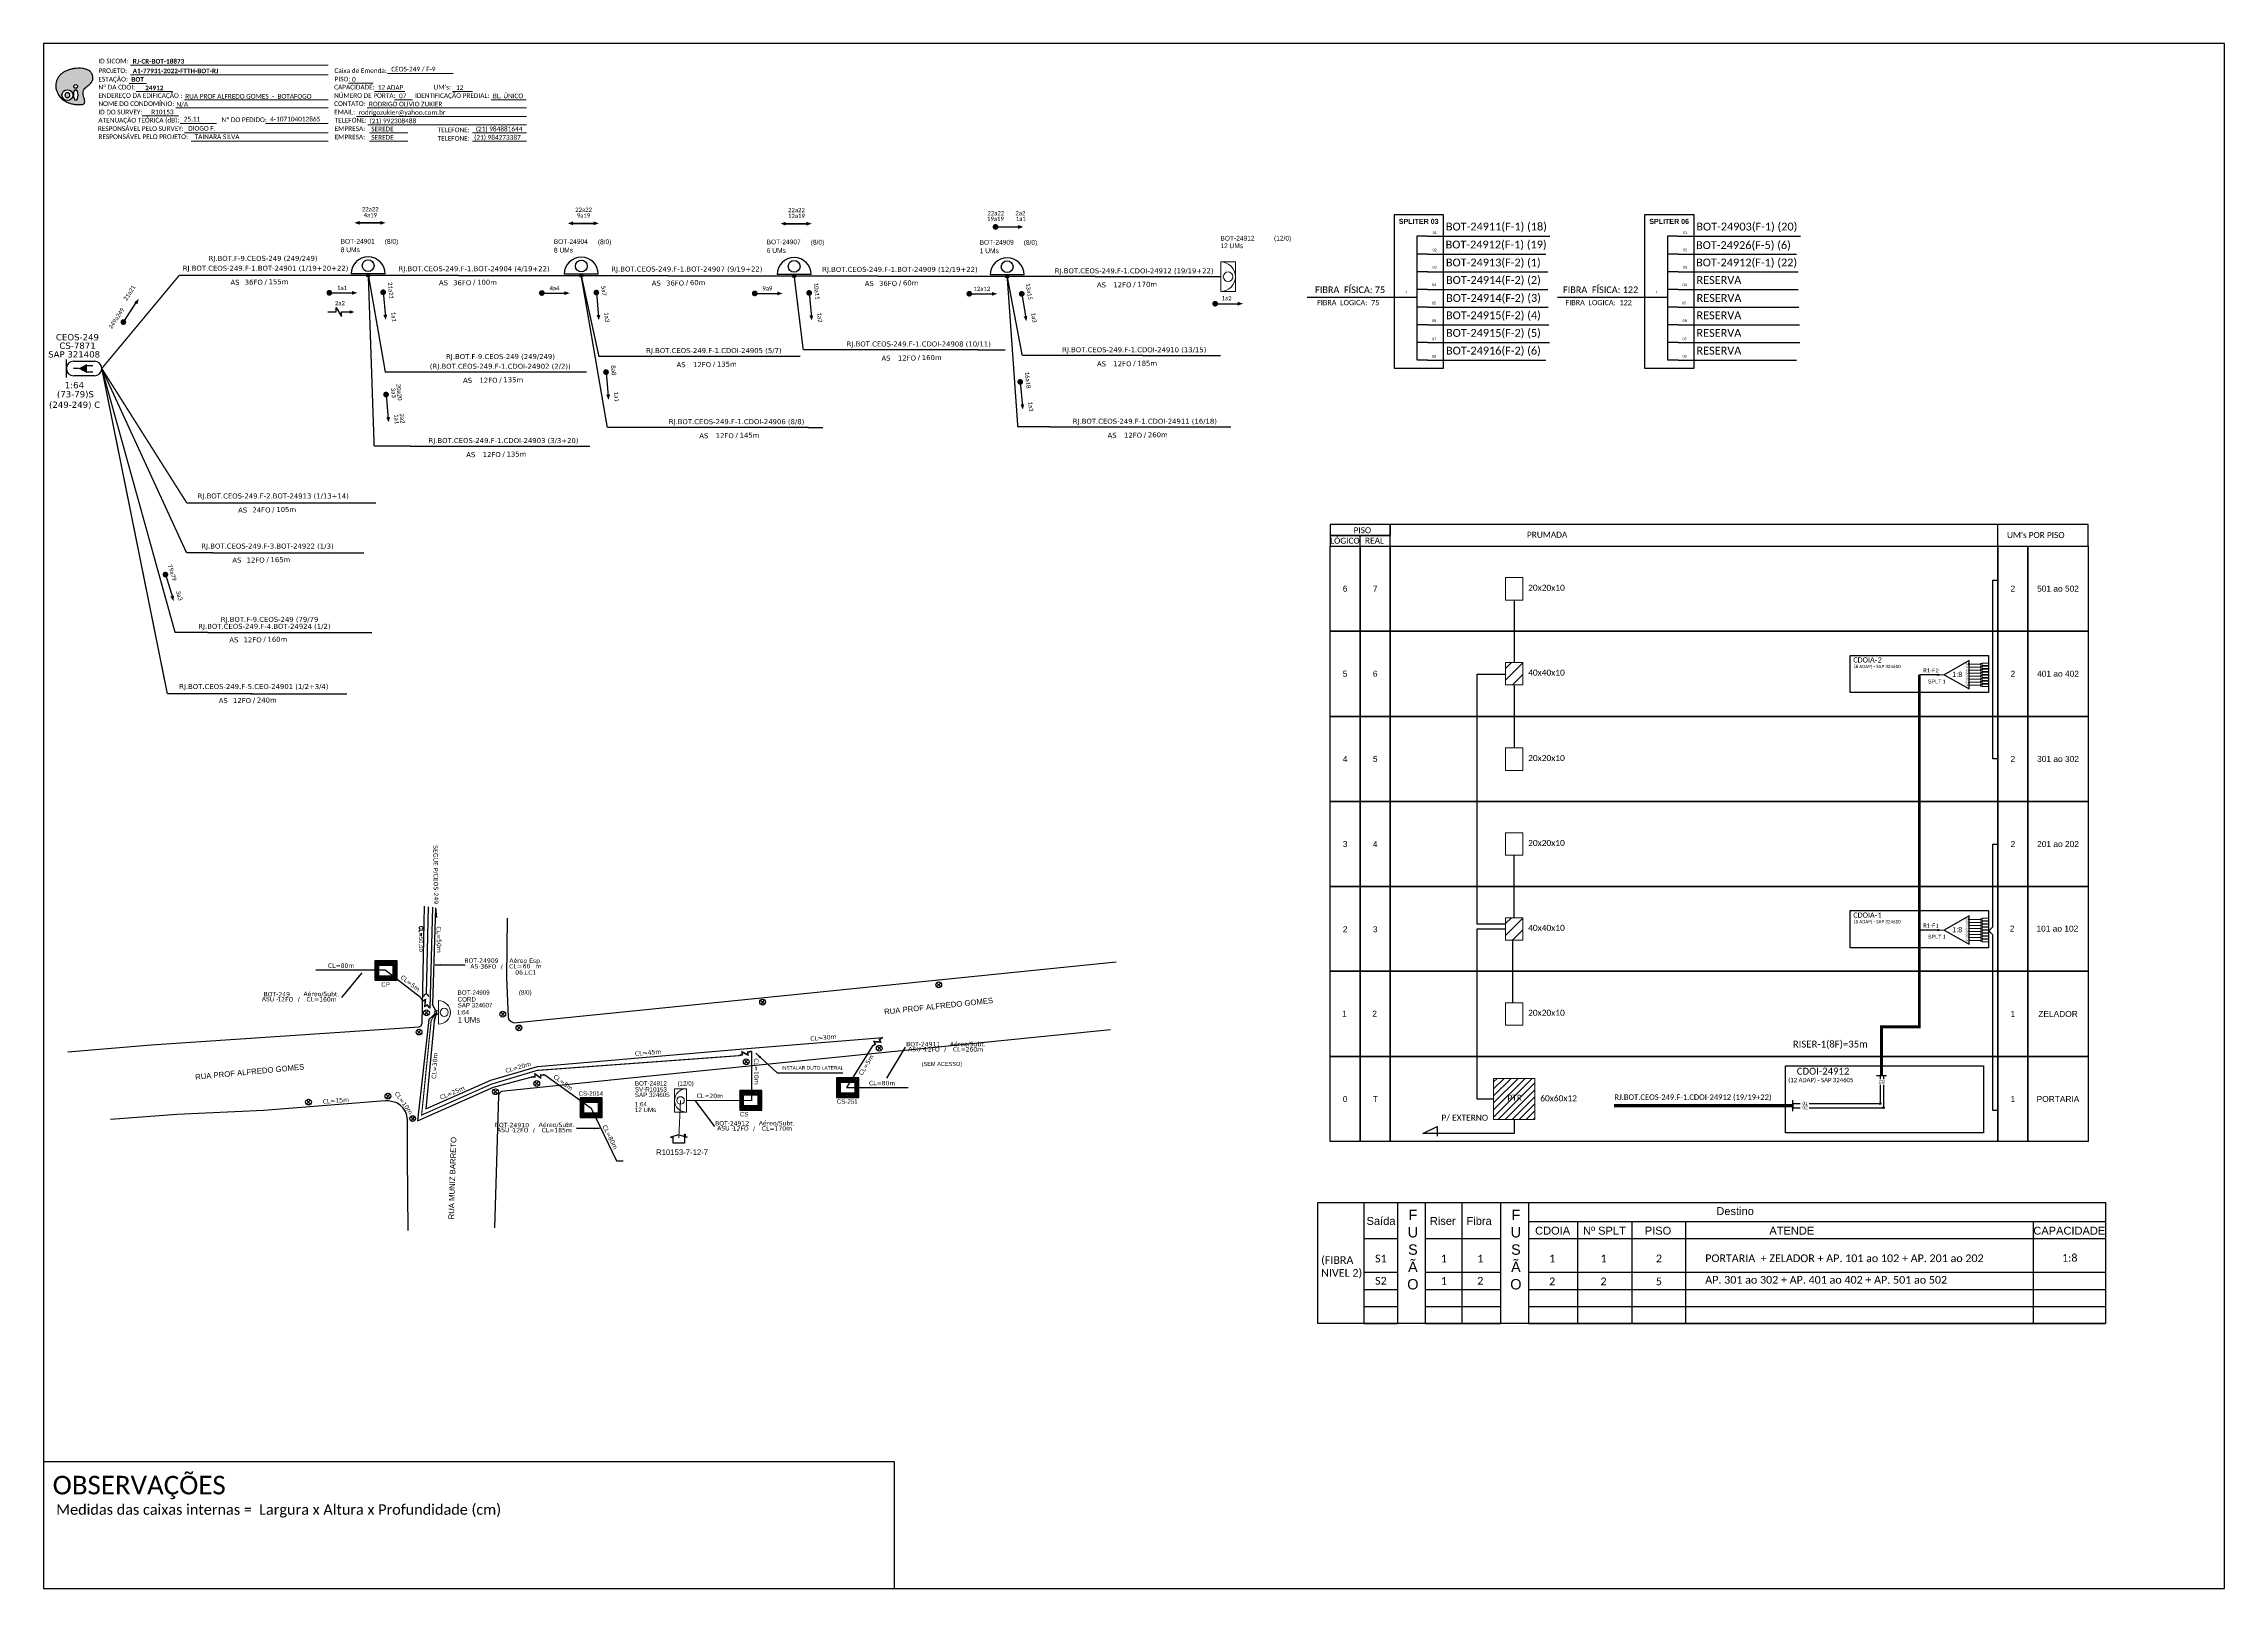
# Paper-space layout 'CDOI-24912' of a CAD drawing. Extents: x 0 to 839, y 0 to 594.
# The model-space entities are those that its viewports show. They can reach past a viewport. Long polylines and large blocks are cut down to what shows.
import ezdxf
from ezdxf.enums import TextEntityAlignment as Align

# ---------------------------------------------------------------- set-up
doc = ezdxf.new("R2010")
doc.units = 0
for name, color, linetype in [('10.1-Caixas Subterrâneas', 5, 'Continuous'), ('20.4-CEOS', 1, 'Continuous'), ('CAP a instalar', 1, 'Continuous'), ('CDO_POSTE', 1, 'Continuous'), ('label_cabos', 7, 'Continuous'), ('Legenda', 1, 'Continuous'), ('QUADRA', 7, 'Continuous'), ('SETA', 7, 'Continuous'), ('Subida Lateral', 5, 'Continuous'), ('surveys legendas', 7, 'Continuous'), ('texto', 255, 'Continuous'), ('UNIFILAR', 7, 'Continuous')]:
    doc.layers.add(name, color=color, linetype=linetype)
for name, color, linetype, lineweight in [("20.0-LEGENDA DOS CDO'S", 1, 'Continuous', 0), ('20.1-CDO_INTERIOR', 1, 'Continuous', 0), ('20.2-CDO_POSTE', 1, 'Continuous', 5), ('20.6-CORDOALHA_SUPORTE', 7, 'Continuous', 25), ('40.1-ETIQUETAS', 1, 'Continuous', 20), ('CORDOALHA_SUPORTE', 7, 'Continuous', 25), ('Segmento Logradouro Texto', 7, 'Continuous', 0)]:
    doc.layers.add(name, color=color, linetype=linetype, lineweight=lineweight)
doc.layers.add('Comprimeto de lance', color=7, linetype='Continuous', true_color=0xf9f9f9)
doc.layers.add('DROP DE CLIENTE', color=140, linetype='Continuous', plot=False)
doc.layers.add('EXTRA', color=50, linetype='Continuous', plot=False)
doc.styles.add('ARIAL', font='arial.ttf')
doc.styles.add('DIGICADE', font='arial.ttf')
doc.styles.add('ROMANS', font='romans')
doc.styles.add('siredit', font='verdana.ttf')
doc.styles.get("Standard").update_dxf_attribs({"font": 'arial.ttf'})
doc.styles.add('WMF-Calibri0', font='calibri.ttf')
doc.styles.add('WMF-Calibri1', font='calibrib.ttf')
doc.linetypes.add('FENCELINE1', pattern='A,0.25,-0.1,[133,ltypeshp.shx,S=0.1,R=0,X=-0.1,Y=0],-0.1,1', length=1.45)
doc.dimstyles.new('CC', dxfattribs={"dimtxt": 1, "dimasz": 2, "dimexe": 0.18, "dimexo": 0.0625, "dimgap": 0.09, "dimtad": 0, "dimdec": 0, "dimrnd": 1, "dimzin": 0, "dimdsep": 46, "dimtxsty": 'siredit', "dimblk": 'NONE', "dimcen": 0, "dimse1": 1, "dimse2": 1, "dimsd1": 1, "dimsd2": 1, "dimclrt": 7, "dimadec": 0, "dimazin": 0, "dimtfac": 1, "dimtdec": 0, "dimtofl": 0, "dimtmove": 0, "dimatfit": 3, "dimfxl": 0, "dimtolj": 1, "dimtzin": 0, "dimarcsym": 0})
doc.dimstyles.get("Standard").update_dxf_attribs({"dimtxt": 0.18, "dimasz": 0.18, "dimexe": 0.18, "dimexo": 0.0625, "dimgap": 0.09, "dimtad": 0, "dimtih": 1, "dimtoh": 1, "dimdec": 4, "dimzin": 0, "dimdsep": 46, "dimtxsty": 'Standard', "dimcen": 0.09, "dimadec": 0, "dimazin": 0, "dimtfac": 1, "dimtdec": 4, "dimtofl": 0, "dimtmove": 0, "dimatfit": 3, "dimfxl": 0, "dimtolj": 1, "dimtzin": 0, "dimarcsym": 0})

# ---------------------------------------------------------------- blocks, each defined once
blk = doc.blocks.new('OI')
h = blk.add_hatch(color=40)
edge = h.paths.add_edge_path()
edge.add_spline(control_points=[(4.35, -0.67), (3.92, -0.99), (3.26, -1.5), (2.81, -2.59), (2.9, -3.5), (3.06, -4.27), (3.31, -4.85), (3.37, -5.39), (3.4, -5.88), (3.2, -6.4), (2.54, -6.61), (1.65, -6.63), (0.55, -6.67), (-0.56, -6.42), (-1.61, -6.14), (-2.77, -5.61), (-3.92, -4.77), (-4.89, -3.7), (-5.34, -2.65), (-5.6, -1.94), (-5.85, -0.96), (-5.71, 0.47), (-5.1, 2.02), (-4.14, 3.02), (-3.3, 3.61), (-2.37, 4.16), (-1.36, 4.44), (-0.56, 4.7), (0.79, 4.85), (2.24, 4.97), (3.79, 4.57), (4.67, 4.21), (5.44, 3.65), (5.76, 2.99), (6.03, 2.21), (6.01, 1.46), (5.72, 0.64), (5.31, 0.08), (4.88, -0.38), (4.51, -0.55), (4.35, -0.67)], knot_values=[0, 0, 0, 0, 1.60434, 2.417191, 3.427595, 4.282808, 4.776746, 5.304182, 5.888771, 6.258406, 6.858137, 7.79129, 8.986195, 10.124242, 11.187857, 12.242908, 13.953784, 15.414161, 16.515391, 17.349188, 17.675853, 19.552021, 21.515531, 22.568638, 23.63245, 24.621084, 25.782718, 26.745347, 27.142653, 29.870543, 31.004649, 31.921532, 32.709589, 33.801391, 34.042471, 35.192333, 35.971461, 36.628871, 37.254359, 37.836911, 37.836911, 37.836911, 37.836911], degree=3, periodic=0)
h.paths.add_polyline_path([(1.13, -0.87, -1), (-0.04, -0.87, -1)], flags=16)
edge = h.paths.add_edge_path(flags=16)
edge.add_ellipse((0.56, -3.59), major_axis=(-0.02, 1.71), ratio=0.361305, start_angle=0, end_angle=360)
h.paths.add_polyline_path([(-0.36, -3.62, -1), (-3.8, -3.62, -1)], flags=16)
edge = h.paths.add_edge_path(flags=0)
edge.add_ellipse((-2.08, -3.62), major_axis=(0, 0.885), ratio=0.758294, start_angle=0, end_angle=360)
at = {"color": 40}
for centre, radius in [((-2.08, -3.62), 1.72), ((0.54, -0.87), 0.587)]:
    blk.add_circle(centre, radius, dxfattribs=at)
blk.add_ellipse((-2.08, -3.62), major_axis=(0, 0.885), ratio=0.758294, start_param=-3.141592653589792, end_param=3.141592653589792, dxfattribs=at)
blk.add_ellipse((0.56, -3.59), major_axis=(-0.02, 1.71), ratio=0.361305, dxfattribs=at)
at = {"color": 40, "start_tangent": (-0.800898, -0.598801), "end_tangent": (-0.800898, -0.598801)}
blk.add_spline([(4.35, -0.67), (3.2, -1.78), (2.9, -2.54), (2.92, -3.55), (3.12, -4.38), (3.28, -4.85), (3.37, -5.37), (3.35, -5.95), (3.2, -6.29), (2.66, -6.55), (1.73, -6.63), (0.54, -6.62), (-0.58, -6.41), (-1.6, -6.11), (-2.56, -5.67), (-3.95, -4.67), (-4.89, -3.56), (-5.37, -2.56), (-5.64, -1.78), (-5.72, -1.46), (-5.63, 0.42), (-4.84, 2.22), (-4.13, 2.99), (-3.27, 3.62), (-2.4, 4.09), (-1.3, 4.47), (-0.37, 4.72), (0.02, 4.77), (2.75, 4.8), (3.85, 4.53), (4.69, 4.16), (5.31, 3.68), (5.85, 2.73), (5.93, 2.5), (5.94, 1.35), (5.67, 0.62), (5.29, 0.08), (4.84, -0.36), (4.35, -0.67)], degree=3, dxfattribs=at)
blk = doc.blocks.new('SPLT_1-8_SC-APC')
at = {"color": 1, "lineweight": 0}
blk.add_lwpolyline([(-17.04, -7.55), (-19.26, -7.55)], dxfattribs=at)
at = {"color": 1}
blk.add_lwpolyline([(-7.37, -2.1), (-17.04, -7.55), (-7.37, -13), (-7.37, -2.1)], dxfattribs=at)
at = {"color": 3, "lineweight": 0}
for points in [[(-2.99, -3.51), (-7.37, -3.51)], [(-7.37, -4.66), (-2.99, -4.66)], [(-7.37, -5.82), (-2.99, -5.82)], [(-7.37, -6.97), (-2.99, -6.97)], [(-7.37, -8.12), (-2.99, -8.12)], [(-2.41, -3.02), (-2.41, -4)], [(-2.41, -3.02), (0, -3.02)], [(-2.41, -4), (0, -4)], [(-2.41, -4.17), (-2.41, -5.16)], [(-2.41, -4.17), (0, -4.17)], [(-2.41, -5.16), (0, -5.16)], [(-2.41, -5.32), (-2.41, -6.31)], [(-2.41, -5.32), (0, -5.32)], [(-2.41, -6.31), (0, -6.31)], [(-2.41, -6.48), (-2.41, -7.46)], [(-2.41, -6.48), (0, -6.48)], [(-2.41, -7.46), (0, -7.46)], [(-2.41, -7.63), (-2.41, -8.62)], [(-2.41, -7.63), (0, -7.63)], [(-7.37, -9.28), (-2.99, -9.28)], [(-7.37, -10.43), (-2.99, -10.43)], [(-7.37, -11.58), (-2.99, -11.58)], [(-2.41, -8.62), (0, -8.62)], [(-2.41, -8.78), (-2.41, -9.77)], [(-2.41, -8.78), (0, -8.78)], [(-2.41, -9.77), (0, -9.77)], [(-2.41, -9.94), (-2.41, -10.92)], [(-2.41, -9.94), (0, -9.94)], [(-2.41, -10.92), (0, -10.92)], [(-2.41, -11.09), (-2.41, -12.08)], [(-2.41, -11.09), (0, -11.09)], [(-2.41, -12.08), (0, -12.08)]]:
    blk.add_lwpolyline(points, dxfattribs=at)
for points in [[(-2.99, -3.22), (-2.41, -3.22), (-2.41, -3.8), (-2.99, -3.8)], [(-2.99, -4.38), (-2.41, -4.38), (-2.41, -4.95), (-2.99, -4.95)], [(-2.99, -5.53), (-2.41, -5.53), (-2.41, -6.1), (-2.99, -6.1)], [(-2.99, -6.68), (-2.41, -6.68), (-2.41, -7.26), (-2.99, -7.26)], [(-2.99, -7.84), (-2.41, -7.84), (-2.41, -8.41), (-2.99, -8.41)], [(-2.99, -8.99), (-2.41, -8.99), (-2.41, -9.56), (-2.99, -9.56)], [(-2.99, -10.14), (-2.41, -10.14), (-2.41, -10.72), (-2.99, -10.72)], [(-2.99, -11.3), (-2.41, -11.3), (-2.41, -11.87), (-2.99, -11.87)]]:
    blk.add_lwpolyline(points, close=True, dxfattribs=at)
at = {"color": 1, "style": 'ARIAL'}
for s, height, p in [('1:8', 2, (-13.91, -8.4)), ('S1', 0.75, (-8.74, -3.78)), ('S2', 0.75, (-8.74, -4.97)), ('S3', 0.75, (-8.74, -6.18)), ('S4', 0.75, (-8.74, -7.36)), ('S5', 0.75, (-8.74, -8.57)), ('S6', 0.75, (-8.74, -9.69)), ('S7', 0.75, (-8.74, -10.78)), ('S8', 0.75, (-8.74, -11.9))]:
    blk.add_text(s, height=height, dxfattribs=at).set_placement(p)
blk = doc.blocks.new('CDOE-TEXTO PADRÃO')
at = {"layer": "20.0-LEGENDA DOS CDO'S", "color": 0, "style": 'ARIAL'}
for tag, p in [('CDO_N', (0.49, 7.39)), ('SAP', (0.51, 1.67)), ('CORDOALHA', (0.5, 4.33)), ('SPLITER_1', (0.59, -0.91)), ('(XX-XX_F)S', (0.54, -8.29)), ('SPLITER_2', (0.6, -3.55)), ('(XX-XX_L)S', (0.55, -10.83)), ('UMS', (0.55, -13.15))]:
    blk.add_attdef(tag, p, '', height=1.7, rotation=0.11799, dxfattribs=at)
blk.add_attdef('FIBRAS_UTILIZADAS', text='', height=1.7, rotation=0.11799, dxfattribs=at).set_placement((19.77, 7.43), align=Align.CENTER)
blk = doc.blocks.new('ETIQUETA_RS5F')
at = {"layer": '40.1-ETIQUETAS', "color": 0, "style": 'siredit'}
blk.add_text('/', height=1.5, dxfattribs=at).set_placement((1.58, -1.95), align=Align.MIDDLE_RIGHT)
for tag, p in [('ETIQUETA_R_SECUNDARIA', (1.21, 2.1)), ('ETIQUETA_R_PRIMARIA', (1.21, 4.1)), ('F_ATIVAS/F_MORTAS', (1.14, -4.24))]:
    blk.add_attdef(tag, text='', height=1.5, dxfattribs=at).set_placement(p, align=Align.MIDDLE_CENTER)
for tag, p in [('TIPO_CABO', (-6.58, -2.12)), ('CAP_CABO', (0.4, -2.09))]:
    blk.add_attdef(tag, text='', height=1.5, dxfattribs=at).set_placement(p, align=Align.MIDDLE_RIGHT)
for tag, p in [('FUSÃO_1', (0.85, -8.39)), ('FUSÃO_2', (0.85, -10.6)), ('FUSÃO_3', (0.85, -12.93)), ('FUSÃO_4', (0.85, -15.14)), ('FUSÃO_5', (0.85, -17.16))]:
    blk.add_attdef(tag, text='', height=1.5, dxfattribs=at).set_placement(p, align=Align.CENTER)
blk.add_attdef('METROS', text='', height=1.5, dxfattribs=at).set_placement((2.14, -1.95), align=Align.MIDDLE_LEFT)
blk = doc.blocks.new('CDOI_INT')
at = {"layer": '20.1-CDO_INTERIOR', "color": 0, "lineweight": 18}
blk.add_lwpolyline([(4.25, -4.25), (4.25, 4.25), (0, 4.25), (0, -4.25)], close=True, dxfattribs=at)
blk.add_circle((2.12, 0), 1.36, dxfattribs=at)
blk.add_arc((0, 0), 4.25, 270, 90, dxfattribs=at)
at = {"layer": "20.0-LEGENDA DOS CDO'S", "color": 0, "style": 'ARIAL'}
for tag, p in [('SAP', (-0.08, 6.23)), ('CDO_N', (-0.08, 10.38)), ('SURVEY', (-0.08, 8.2)), ('SPLITER_1', (21.18, 10.38)), ('SPLITER_2', (21.19, 8.68)), ('1:XX', (5.94, -2.22)), ('UMS', (5.94, -4.24))]:
    blk.add_attdef(tag, p, '', height=1.36, dxfattribs=at)
blk.add_attdef('FIBRAS_UTILIZADAS', text='', height=1.36, dxfattribs=at).set_placement((15.34, 10.38), align=Align.CENTER)
blk = doc.blocks.new('*X58')
at = {"color": 0, "linetype": 'Continuous'}
for p, q in [((-1.25, 0.34099), (-0.49099, 1.1)), ((-1.25, 0.517767), (-0.667767, 1.1)), ((-1.25, 0.694544), (-0.844544, 1.1)), ((-1.25, 0.87132), (-1.02132, 1.1)), ((-1.25, 1.048097), (-1.198097, 1.1)), ((-1.25, 0.164214), (-0.8035, 0.610714)), ((-1.25, -0.012563), (-0.8035, 0.433937)), ((-1.25, -0.18934), (-0.8035, 0.25716)), ((-1.25, -0.366117), (-0.8035, 0.080383)), ((-0.789214, 0.625), (-0.314214, 1.1)), ((-0.612437, 0.625), (-0.137437, 1.1)), ((-0.43566, 0.625), (0.03934, 1.1)), ((-0.258883, 0.625), (0.216117, 1.1)), ((-0.082107, 0.625), (0.392893, 1.1)), ((0.09467, 0.625), (0.56967, 1.1)), ((0.271447, 0.625), (0.746447, 1.1)), ((0.448223, 0.625), (0.923223, 1.1)), ((0.625, 0.625), (1.1, 1.1)), ((0.801777, 0.625), (1.25, 1.073223)), ((0.8035, 0.449947), (1.25, 0.896447)), ((0.8035, 0.27317), (1.25, 0.71967)), ((0.8035, 0.096393), (1.25, 0.542893)), ((0.8035, -0.080383), (1.25, 0.366117)), ((0.8035, -0.25716), (1.25, 0.18934)), ((0.8035, -0.433937), (1.25, 0.012563)), ((-1.25, -0.542893), (-0.8035, -0.096393)), ((-1.25, -0.71967), (-0.8035, -0.27317)), ((-1.25, -0.896447), (-0.8035, -0.449947)), ((-1.25, -1.073223), (-0.801777, -0.625)), ((-1.1, -1.1), (-0.625, -0.625)), ((-0.923223, -1.1), (-0.448223, -0.625)), ((-0.746447, -1.1), (-0.271447, -0.625)), ((-0.56967, -1.1), (-0.09467, -0.625)), ((-0.392893, -1.1), (0.082107, -0.625)), ((-0.216117, -1.1), (0.258883, -0.625)), ((-0.03934, -1.1), (0.43566, -0.625)), ((0.137437, -1.1), (0.612437, -0.625)), ((0.314214, -1.1), (0.789214, -0.625)), ((0.49099, -1.1), (1.25, -0.34099)), ((0.667767, -1.1), (1.25, -0.517767)), ((0.8035, -0.610714), (1.25, -0.164214)), ((0.844544, -1.1), (1.25, -0.694544)), ((1.02132, -1.1), (1.25, -0.87132)), ((1.198097, -1.1), (1.25, -1.048097))]:
    blk.add_line(p, q, dxfattribs=at)
blk = doc.blocks.new('MANHOLE_MQ')
at = {"color": 0, "linetype": 'Continuous'}
for p, q in [((0.0000062, 0.0000057), (-0.0000063, 0.0000057)), ((-0.0000063, 0.0000057), (-0.0000063, -0.0000053)), ((-0.000004, 0.0000033), (0.000004, 0.0000033)), ((-0.000004, -0.0000029), (-0.000004, 0.0000033)), ((0.000004, 0.0000033), (0.000004, -0.0000029)), ((0.0000062, -0.0000053), (0.0000062, 0.0000057)), ((-0.0000063, -0.0000053), (0.0000062, -0.0000053)), ((0.000004, -0.0000029), (-0.000004, -0.0000029)), ((0.000004, -0.0000029), (0.000004, -0.0000029))]:
    blk.add_line(p, q, dxfattribs=at)
at = {"color": 0, "linetype": 'Continuous', "xscale": 5e-06, "yscale": 5e-06, "zscale": 1e-05}
blk.add_blockref('*X58', (0, 0.0000002), dxfattribs=at)
blk = doc.blocks.new('*U69')
at = {"color": 0}
blk.add_line((2.14, -0.58), (-2.1, -0.68), dxfattribs=at)
for centre, radius in [((0, 0.38), 0.733), ((0.03, -1.03), 0.393)]:
    blk.add_circle(centre, radius, dxfattribs=at)
blk.add_arc((0.02, -0.63), 2.12, 1.3782, 181.3782, dxfattribs=at)
blk = doc.blocks.new('Inst CORD BENZINAL 4.55MM 3F (sem recursos)')
at = {"layer": '20.6-CORDOALHA_SUPORTE', "color": 0, "lineweight": 0, "style": 'ROMANS'}
for tag, p, flags in [('FATOR', (-5.2, -4.44), 3), ('ID_ATIVIDADE', (-5.2, -6.67), 3), ('FID', (-5.2, -8.9), 1)]:
    blk.add_attdef(tag, p, '', height=1, dxfattribs=dict(at, flags=flags))
blk.add_attdef('LANCE', text='', height=1, dxfattribs=at).set_placement((-0.54, -2.21), align=Align.RIGHT)
at = {"layer": '20.6-CORDOALHA_SUPORTE', "color": 0, "style": 'siredit'}
blk.add_attdef('QTDE', (-0.54, -2.21), '', height=1, rotation=359.69, dxfattribs=at)
blk = doc.blocks.new('Inst CDOE-8 CAIXA DIST OPT CDOE 48F_8D C_SPL OPTAP')
at = {"layer": "20.0-LEGENDA DOS CDO'S", "color": 0, "style": 'ARIAL'}
for tag, p, height in [('CORDOALHA', (0.12, 4.02), 0.8), ('FID', (0.12, 5.25), 0.8), ('1:XX', (-0.01, 1.7), 0.8), ('SAP', (0.12, 2.96), 0.8), ('UMS', (0.14, 0.22), 1)]:
    blk.add_attdef(tag, p, '', height=height, rotation=0.118, dxfattribs=at)
at = {"layer": "20.0-LEGENDA DOS CDO'S", "color": 0}
for tag, p, style, flags in [('ID_ATIVIDADE', (0.12, 6.47), 'ARIAL', 3), ('FATOR', (7.92, 6.47), 'ARIAL', 1), ('QTDE', (0.23, -0.97), 'DIGICADE', 3)]:
    blk.add_attdef(tag, p, '', height=0.8, rotation=0.118, dxfattribs=dict(at, style=style, flags=flags))
at = {"layer": "20.0-LEGENDA DOS CDO'S", "color": 0, "style": 'ARIAL'}
blk.add_attdef('FIBRAS_UTILIZADAS', text='', height=0.8, rotation=0.118, dxfattribs=at).set_placement((13.48, 5.26), align=Align.CENTER)
blk = doc.blocks.new('LEGENDA DOS CABOS')
at = {"layer": 'EXTRA', "color": 0, "style": 'siredit'}
for tag, p in [('ID', (4.6, 0.97)), ('XX', (9.03, 0.97))]:
    blk.add_attdef(tag, text='', height=0.48, rotation=359.69, dxfattribs=at).set_placement(p, align=Align.MIDDLE_CENTER)
at = {"layer": 'Legenda', "color": 0, "style": 'siredit'}
for tag, p in [('TIPO_CABO', (1.31, 0)), ('CABO', (4.69, -0.05)), ('/', (6.81, -0.05)), ('METROS', (10.03, -0.05))]:
    blk.add_attdef(tag, text='', height=0.8, rotation=359.69, dxfattribs=at).set_placement(p, align=Align.MIDDLE_CENTER)
blk = doc.blocks.new('_None')
blk = doc.blocks.new('Inst CB ESP CFOA-SM-AS-80-TS-36')
at = {"layer": 'label_cabos', "color": 0, "style": 'siredit'}
for tag, flags, p in [('ID_ATIVIDADE', 3, (1.31, 2.67)), ('FATOR', 1, (11.56, 2.55))]:
    blk.add_attdef(tag, text='', height=1, rotation=359.69, dxfattribs=dict(at, flags=flags)).set_placement(p, align=Align.MIDDLE_CENTER)
for tag, p in [('TIPO_CABO', (1.76, 0)), ('DESTINO_CABO', (3.13, 1.26)), ('CABO', (4.69, -0.05)), ('/', (7.71, -0.05)), ('LANCE', (10.81, 0)), ('TIPO_CABO', (13.11, 1.24)), ('UND', (15.96, 0)), ('FID', (13.15, -1.41))]:
    blk.add_attdef(tag, text='', height=1, rotation=359.69, dxfattribs=at).set_placement(p, align=Align.MIDDLE_CENTER)
blk.add_attdef('QTDE', (12.43, -0.47), '', height=1, rotation=359.69, dxfattribs=at)

msp = doc.modelspace()

# ---------------------------------------------------------------- hatches: boundary and pattern name
h = msp.add_hatch()
h.set_pattern_fill('ANSI31', color=1, style=0)
h.set_pattern_definition([(45, (-727.056, -24.3846), (-2.245064, 2.245064), [])])
h.paths.add_polyline_path([(479.45, 1061.02), (472.83, 1061.02), (472.83, 1052.4), (479.45, 1052.4)])
h.paths.add_polyline_path([(481.01, 1055.38), (496.21, 1055.38), (496.21, 1058.91), (481.01, 1058.91)], flags=9)
h = msp.add_hatch(color=3)
h.dxf.hatch_style = 1
edge = h.paths.add_edge_path()
edge.add_arc((639.21, 1056.31), 0.256, 0, 360)
h = msp.add_hatch()
h.set_pattern_fill('ANSI31', color=1, style=0)
h.set_pattern_definition([(45, (-727.056, -122.5224), (-2.245064, 2.245064), [])])
h.paths.add_polyline_path([(479.45, 962.88), (472.83, 962.88), (472.83, 954.26), (479.45, 954.26)])
h.paths.add_polyline_path([(481.01, 957.24), (496.21, 957.24), (496.21, 960.77), (481.01, 960.77)], flags=9)
h = msp.add_hatch(color=3)
h.dxf.hatch_style = 1
edge = h.paths.add_edge_path()
edge.add_arc((639.21, 958.18), 0.256, 0, 360)
h = msp.add_hatch()
h.set_pattern_fill('ANSI31', color=1, scale=0.6)
h.set_pattern_definition([(45, (-199.8219, 3572.3397), (-1.3470384, 1.3470384), [])])
h.paths.add_polyline_path([(484.04, 901.08), (468.24, 901.08), (468.24, 885.28), (484.04, 885.28)])
h.paths.add_polyline_path([(472.97, 891.91), (479.78, 891.91), (479.78, 895.38), (472.97, 895.38)], flags=24)
h = msp.add_hatch(color=3)
h.dxf.hatch_style = 1
edge = h.paths.add_edge_path()
edge.add_arc((616.85, 891.43), 0.32, 0, 360)
h = msp.add_hatch(color=3)
h.dxf.hatch_style = 1
edge = h.paths.add_edge_path()
edge.add_arc((618.16, 889.86), 0.32, 0, 360)

# ---------------------------------------------------------------- linework, layer by layer
at = {"color": 1}
for p, q in [((154.93, 879.48), (151.72, 878.55)), ((151.72, 878.55), (152.73, 878.55)), ((152.73, 876.25), (152.73, 878.54)), ((157.14, 876.25), (152.73, 876.25)), ((154.93, 879.48), (158.14, 878.55)), ((157.09, 879.62), (157.43, 879.62)), ((157.09, 878.87), (157.09, 879.62)), ((158.14, 878.55), (157.14, 878.55)), ((157.14, 878.55), (157.14, 876.25)), ((157.43, 879.62), (157.42, 878.77))]:
    msp.add_line(p, q, dxfattribs=at)
at = {"color": 7}
for p, q in [((431.34, 853.41), (431.34, 806.86)), ((456.03, 853.41), (456.03, 806.86)), ((470.95, 853.41), (470.95, 806.86)), ((481.67, 853.41), (481.67, 806.86)), ((500.53, 846.11), (500.53, 806.86)), ((521.34, 846.11), (521.34, 806.86)), ((542.09, 846.11), (542.09, 806.86)), ((675.71, 846.11), (675.71, 806.86))]:
    msp.add_line(p, q, dxfattribs=at)
msp.add_lwpolyline([(-89.32, 705.02), (749.25, 705.02), (749.25, 1299.02), (-89.32, 1299.02), (-89.32, 705.02)])
at = {"color": 7, "lineweight": 0}
for points in [[(-56.36, 1283.7), (-49.81, 1283.7)], [(-55.85, 1290.67), (20.13, 1290.67)], [(-55.85, 1286.98), (20.13, 1286.98)], [(27.92, 1283.75), (37.41, 1283.75)], [(42.97, 1287.47), (68.1, 1287.47)], [(-53.7, 1280.63), (-39.76, 1280.63)], [(-35.13, 1277.4), (20.13, 1277.4)], [(37.97, 1280.63), (49.59, 1280.63)], [(45.56, 1277.4), (52.5, 1277.4)], [(67.91, 1280.63), (75.58, 1280.63)], [(82.73, 1277.4), (96.29, 1277.4)], [(-51.38, 1271.22), (-37.44, 1271.22)], [(-38.54, 1274.28), (20.13, 1274.28)], [(-36.84, 1268.25), (-22.9, 1268.25)], [(-4.01, 1268.26), (20.14, 1268.26)], [(31.05, 1271.05), (96.32, 1271.05)], [(35.09, 1274.28), (96.32, 1274.28)], [(35.33, 1267.81), (96.32, 1267.81)], [(-35.13, 1264.7), (20.13, 1264.7)], [(-32.64, 1261.46), (20.13, 1261.46)], [(35.94, 1264.7), (50.74, 1264.7)], [(35.94, 1261.46), (50.74, 1261.46)], [(75.55, 1264.7), (96.32, 1264.7)], [(75.55, 1261.46), (96.32, 1261.46)]]:
    msp.add_lwpolyline(points, dxfattribs=at)
at = {"color": 7}
for points in [[(430.01, 1174.2), (449.02, 1174.2), (449.02, 1233.22), (430.01, 1233.22)], [(526.32, 1174.2), (545.33, 1174.2), (545.33, 1233.22), (526.32, 1233.22)], [(400.66, 853.41), (703.49, 853.41), (703.49, 806.86), (400.66, 806.86)]]:
    msp.add_lwpolyline(points, close=True, dxfattribs=at)
at = {"const_width": 1.1}
for points in [[(276.16, 1228.56, 1), (277.26, 1228.56, 1)], [(20.01, 1203.21, 1), (21.11, 1203.21, 1)], [(41.2, 1203.96, 1), (41.3, 1202.87, 1)], [(41.2, 1203.96, 1), (41.3, 1202.87, 1)], [(101.72, 1203.11, 1), (102.82, 1203.11, 1)], [(123.17, 1203.83, 1), (123.27, 1202.74, 1)], [(123.17, 1203.83, 1), (123.27, 1202.74, 1)], [(183.57, 1202.97, 1), (184.67, 1202.97, 1)], [(205.01, 1203.7, 1), (205.11, 1202.6, 1)], [(205.01, 1203.7, 1), (205.11, 1202.6, 1)], [(266.08, 1202.84, 1), (267.18, 1202.84, 1)], [(286.69, 1203.35, 1), (286.88, 1202.26, 1)], [(286.69, 1203.35, 1), (286.88, 1202.26, 1)], [(-58.96, 1191.49, 1), (-58.35, 1192.4, 1)], [(126.89, 1173.26, 1), (126.99, 1172.16, 1)], [(126.89, 1173.26, 1), (126.99, 1172.16, 1)], [(286.16, 1169.49, 1), (286.26, 1168.4, 1)], [(286.16, 1169.49, 1), (286.26, 1168.4, 1)], [(42.3, 1164.62, 1), (42.4, 1163.52, 1)], [(42.3, 1164.62, 1), (42.4, 1163.52, 1)]]:
    msp.add_lwpolyline(points, format="xyb", close=True, dxfattribs=at)
msp.add_lwpolyline([(360.62, 1199.01, 1.1, 1.1, 1), (361.72, 1199.01, 1.1, 1.1, 1)], format="xyseb", close=True)
at = {"color": 0}
msp.add_lwpolyline([(23.14, 1195.82), (23.14, 1197.57), (25.23, 1194.07), (25.24, 1195.82)], dxfattribs=at)
at = {"color": 255}
for points in [[(405.36, 1109.94), (428.51, 1109.94), (428.51, 1114.05), (405.36, 1114.05)], [(405.36, 1105.83), (428.51, 1105.83), (428.51, 1109.94), (405.36, 1109.94)], [(405.36, 1105.83), (416.94, 1105.83), (416.94, 1073.08), (405.36, 1073.08)], [(416.94, 1105.83), (428.51, 1105.83), (428.51, 1073.08), (416.94, 1073.08)], [(428.51, 1105.83), (662.12, 1105.83), (662.12, 1073.08), (428.51, 1073.08)], [(662.12, 1105.83), (673.7, 1105.83), (673.7, 1073.08), (662.12, 1073.08)], [(673.7, 1105.83), (696.84, 1105.83), (696.84, 1073.08), (673.7, 1073.08)], [(405.36, 1073.08), (416.94, 1073.08), (416.94, 1040.34), (405.36, 1040.34)], [(416.94, 1073.08), (428.51, 1073.08), (428.51, 1040.34), (416.94, 1040.34)], [(428.51, 1073.08), (662.12, 1073.08), (662.12, 1040.34), (428.51, 1040.34)], [(662.12, 1073.08), (673.7, 1073.08), (673.7, 1040.34), (662.12, 1040.34)], [(673.7, 1073.08), (696.84, 1073.08), (696.84, 1040.34), (673.7, 1040.34)], [(405.36, 1040.34), (416.94, 1040.34), (416.94, 1007.6), (405.36, 1007.6)], [(416.94, 1040.34), (428.51, 1040.34), (428.51, 1007.6), (416.94, 1007.6)], [(428.51, 1040.34), (662.12, 1040.34), (662.12, 1007.6), (428.51, 1007.6)], [(662.12, 1040.34), (673.7, 1040.34), (673.7, 1007.6), (662.12, 1007.6)], [(673.7, 1040.34), (696.84, 1040.34), (696.84, 1007.6), (673.7, 1007.6)], [(405.36, 1007.6), (416.94, 1007.6), (416.94, 974.85), (405.36, 974.85)], [(416.94, 1007.6), (428.51, 1007.6), (428.51, 974.85), (416.94, 974.85)], [(428.51, 1007.6), (662.12, 1007.6), (662.12, 974.85), (428.51, 974.85)], [(662.12, 1007.6), (673.7, 1007.6), (673.7, 974.85), (662.12, 974.85)], [(673.7, 1007.6), (696.84, 1007.6), (696.84, 974.85), (673.7, 974.85)], [(405.36, 974.85), (416.94, 974.85), (416.94, 942.3), (405.36, 942.3)], [(416.94, 974.85), (428.51, 974.85), (428.51, 942.3), (416.94, 942.3)], [(428.51, 974.85), (662.12, 974.85), (662.12, 942.3), (428.51, 942.3)], [(662.12, 974.85), (673.7, 974.85), (673.7, 942.3), (662.12, 942.3)], [(673.7, 974.85), (696.84, 974.85), (696.84, 942.3), (673.7, 942.3)], [(405.36, 942.3), (416.94, 942.3), (416.94, 909.55), (405.36, 909.55)], [(416.94, 942.3), (428.51, 942.3), (428.51, 909.55), (416.94, 909.55)], [(428.51, 942.3), (662.12, 942.3), (662.12, 909.55), (428.51, 909.55)], [(662.12, 942.3), (673.7, 942.3), (673.7, 909.55), (662.12, 909.55)], [(673.7, 942.3), (696.84, 942.3), (696.84, 909.55), (673.7, 909.55)], [(405.36, 909.55), (416.94, 909.55), (416.94, 876.81), (405.36, 876.81)], [(416.94, 909.55), (428.51, 909.55), (428.51, 876.81), (416.94, 876.81)], [(428.51, 909.55), (662.12, 909.55), (662.12, 876.81), (428.51, 876.81)], [(662.12, 909.55), (673.7, 909.55), (673.7, 876.81), (662.12, 876.81)], [(673.7, 909.55), (696.84, 909.55), (696.84, 876.81), (673.7, 876.81)]]:
    msp.add_lwpolyline(points, close=True, dxfattribs=at)
for points in [[(416.94, 1105.83), (416.94, 1109.94)], [(428.51, 1105.83), (696.88, 1105.83), (696.88, 1114.05), (428.51, 1114.05), (428.51, 1114.05), (428.51, 1109.94)], [(662.12, 1105.83), (662.12, 1114.05)]]:
    msp.add_lwpolyline(points, dxfattribs=at)
at = {"color": 7, "const_width": 1.1}
msp.add_lwpolyline([(-42.65, 1095.37, 1), (-42.32, 1094.32, 1)], format="xyb", close=True, dxfattribs=at)
at = {"color": 0, "lineweight": 0}
for points in [[(472.83, 1093.67), (479.45, 1093.67), (479.45, 1085.05), (472.83, 1085.05)], [(472.83, 1028.18), (479.45, 1028.18), (479.45, 1019.56), (472.83, 1019.56)], [(472.83, 995.53), (479.45, 995.53), (479.45, 986.91), (472.83, 986.91)], [(472.83, 930.23), (479.45, 930.23), (479.45, 921.61), (472.83, 921.61)]]:
    msp.add_lwpolyline(points, close=True, dxfattribs=at)
at = {"color": 3}
for points in [[(662.12, 1023.97), (660.18, 1023.97), (660.18, 1092.76), (662.12, 1092.76)], [(476.14, 1085.05), (476.14, 1061.02)], [(472.83, 960.44), (461.96, 960.44), (461.96, 1056.54), (472.83, 1056.54)], [(476.14, 1052.4), (476.14, 1028.18)], [(662.12, 888.84), (660.18, 888.84), (660.18, 956.37), (658.62, 957.88), (660.18, 959.38), (660.18, 991.22), (662.12, 991.22)], [(476.14, 962.88), (476.14, 986.91)], [(468.24, 893.18), (461.96, 893.18), (461.96, 958.57), (472.83, 958.57)], [(475.52, 954.55), (475.52, 930.1)], [(583.27, 891.43), (586.18, 891.43)], [(583.27, 891.43), (583.27, 889.86)], [(589.58, 891.43), (616.85, 891.43), (616.85, 891.43)], [(476.14, 885.28), (476.14, 879.97), (441.05, 879.97), (446.55, 882.57), (446.55, 878.88)]]:
    msp.add_lwpolyline(points, dxfattribs=at)
at = {"color": 1, "lineweight": 0}
for points in [[(472.83, 1061.02), (479.45, 1061.02), (479.45, 1052.4), (472.83, 1052.4)], [(472.83, 962.88), (479.45, 962.88), (479.45, 954.26), (472.83, 954.26)], [(468.24, 901.08), (484.04, 901.08), (484.04, 885.28), (468.24, 885.28)]]:
    msp.add_lwpolyline(points, close=True, dxfattribs=at)
at = {"color": 1}
for points in [[(605.37, 1063.76), (658.5, 1063.76), (658.5, 1049.45), (605.37, 1049.45)], [(605.37, 965.63), (658.5, 965.63), (658.5, 951.31), (605.37, 951.31)], [(580.43, 905.98), (656.62, 905.98), (656.62, 880.17), (580.43, 880.17)]]:
    msp.add_lwpolyline(points, close=True, dxfattribs=at)
at = {"color": 5, "const_width": 1.1}
msp.add_lwpolyline([(617.4, 902.22), (617.4, 920.94), (631.95, 920.94), (631.95, 1056.31)], dxfattribs=at)
at = {"color": 5}
for points in [[(639.21, 1056.31), (631.95, 1056.31)], [(639.21, 958.18), (631.95, 958.18)], [(615.44, 902.22), (619.36, 902.22)], [(616.87, 898.62), (616.85, 891.43), (616.85, 891.43)], [(616.87, 902.22), (616.87, 900.77)], [(618.11, 902.22), (618.11, 900.77)], [(618.18, 898.62), (618.16, 889.86), (618.16, 889.86)]]:
    msp.add_lwpolyline(points, dxfattribs=at)
at = {"color": 1, "const_width": 1.32}
msp.add_lwpolyline([(514.58, 890.65), (583.27, 890.65)], dxfattribs=at)
at = {"color": 1}
msp.add_lwpolyline([(583.27, 888.53), (583.27, 892.76)], dxfattribs=at)
at = {"color": 2}
for points in [[(583.27, 889.86), (586.18, 889.86)], [(589.58, 889.86), (618.48, 889.86)]]:
    msp.add_lwpolyline(points, dxfattribs=at)
at = {"color": 7}
for points in [[(418.3, 853.41), (418.3, 806.86)], [(442.05, 806.86), (442.05, 853.41)], [(418.3, 839.55), (431.34, 839.55)], [(442.05, 839.55), (470.95, 839.55)], [(481.67, 846.11), (703.49, 846.11)], [(481.67, 839.55), (703.49, 839.55)], [(418.3, 826.56), (431.34, 826.56)], [(442.05, 826.56), (470.95, 826.56)], [(481.67, 826.56), (542.09, 826.56)], [(542.09, 826.56), (675.71, 826.56)], [(675.71, 826.56), (703.49, 826.56)], [(418.3, 819.99), (431.34, 819.99)], [(418.3, 813.43), (431.34, 813.43)], [(442.05, 819.99), (470.95, 819.99)], [(442.05, 813.43), (470.95, 813.43)], [(481.67, 819.99), (703.49, 819.99)], [(481.67, 813.43), (703.49, 813.43)], [(418.3, 806.86), (431.34, 806.86)], [(418.3, 806.86), (431.34, 806.86)], [(442.05, 806.86), (470.95, 806.86)], [(442.05, 806.86), (470.95, 806.86)], [(481.67, 806.86), (703.49, 806.86)], [(481.67, 806.86), (703.49, 806.86)], [(-89.24, 753.78), (237.71, 753.78)], [(237.71, 753.78), (237.71, 705.02)]]:
    msp.add_lwpolyline(points, dxfattribs=at)
at = {"color": 3}
for centre, radius in [((639.21, 1056.31), 0.256), ((639.21, 958.18), 0.256), ((616.85, 891.43), 0.32), ((618.16, 889.86), 0.32)]:
    msp.add_circle(centre, radius, dxfattribs=at)
at = {"color": 255}
for p in [(405.36, 1073.08), (405.36, 1040.34), (405.36, 1007.6), (405.36, 974.85), (405.36, 942.3), (405.36, 909.55)]:
    msp.add_point(p, dxfattribs=at)
at = {"layer": '20.1-CDO_INTERIOR', "lineweight": 18}
msp.add_lwpolyline([(153.33, 888.12), (153.32, 897.16), (157.85, 897.17), (157.85, 888.12)], close=True, dxfattribs=at)
msp.add_circle((155.59, 892.64), 1.45, dxfattribs=at)
msp.add_arc((157.85, 892.64), 4.52, 90.02759, 270.02759, dxfattribs=at)
at = {"layer": '20.4-CEOS', "color": 5}
for p, q in [((-77.73, 1176.92), (-69.78, 1176.92)), ((-69.78, 1171.25), (-77.73, 1171.25))]:
    msp.add_line(p, q, dxfattribs=at)
for points in [[(-80.57, 1170.67), (-80.57, 1177.5)], [(-75.95, 1174.09), (-77.86, 1174.09)], [(-72.82, 1175.21), (-70.4, 1175.21)], [(-72.82, 1172.85), (-70.4, 1172.85)]]:
    msp.add_lwpolyline(points, dxfattribs=at)
msp.add_lwpolyline([(-75.95, 1174.09, 0, 3.5, 0), (-72.67, 1174.09, 3.5, 3.5, 0)], format="xyseb", dxfattribs=at)
for centre, start, end in [((-77.73, 1174.09), 90, 270), ((-69.78, 1174.09), 270, 90)]:
    msp.add_arc(centre, 2.83, start, end, dxfattribs=at)
at = {"layer": 'CAP a instalar', "color": 5, "linetype": 'FENCELINE1', "ltscale": 7, "const_width": 0.513}
for points in [[(-37.17, 1209.91), (-66.95, 1174.09)], [(-37.17, 1209.91), (35.53, 1209.91)], [(35.53, 1209.91), (35.53, 1209.91), (117.5, 1209.78)], [(117.38, 1209.78), (117.38, 1209.78), (199.35, 1209.65)], [(199.29, 1209.65), (199.29, 1209.65), (281.25, 1209.52)]]:
    msp.add_lwpolyline(points, dxfattribs=at)
at = {"layer": 'CAP a instalar', "color": 251, "linetype": 'FENCELINE1', "ltscale": 7, "const_width": 0.513}
for points in [[(35.53, 1209.91), (37.78, 1144.25)], [(117.38, 1209.78), (127.4, 1151.51)], [(117.44, 1209.78), (124.2, 1178.82)], [(199.29, 1209.65), (202.76, 1181.35)], [(281.19, 1209.52), (285.28, 1151.68)], [(281.19, 1209.52), (286.96, 1179.16)], [(123.97, 1178.82), (201.66, 1178.73)], [(202.76, 1181.35), (280.45, 1181.26)], [(286.96, 1179.16), (363.25, 1179.05)], [(127.4, 1151.51), (210.39, 1151.4)], [(285.28, 1151.68), (367.32, 1151.57)], [(37.78, 1144.25), (120.77, 1144.13)]]:
    msp.add_lwpolyline(points, dxfattribs=at)
at = {"layer": 'CAP a instalar', "color": 7, "linetype": 'FENCELINE1', "ltscale": 7, "const_width": 0.513}
for points in [[(35.6, 1209.91), (42.07, 1172.79)], [(-66.95, 1174.09), (-34.23, 1122.34)], [(-66.95, 1174.09), (-34.36, 1103.23)], [(-66.95, 1174.09), (-38.77, 1072.6)], [(-41.75, 1049.01), (-66.95, 1174.09)], [(41.85, 1172.79), (119.53, 1172.69)], [(-34.23, 1122.34), (38.48, 1122.34)], [(-34.36, 1103.23), (33.84, 1103.12)], [(-38.77, 1072.6), (36.9, 1072.48)], [(-41.75, 1049.01), (27.3, 1048.98)]]:
    msp.add_lwpolyline(points, dxfattribs=at)
at = {"layer": 'CAP a instalar', "color": 10, "linetype": 'FENCELINE1', "ltscale": 7, "const_width": 0.513}
msp.add_lwpolyline([(281.25, 1209.52), (363.23, 1209.4)], dxfattribs=at)
at = {"layer": 'CAP a instalar', "color": 251, "linetype": 'FENCELINE1', "ltscale": 5}
for points in [[(60.2, 966.92), (59.14, 928.1)], [(55.64, 932.19), (42.05, 942.73), (15.4, 942.73)], [(61.73, 926.51), (58.79, 923.74), (54.51, 884.86), (83.66, 897.74), (98.06, 901.6)], [(61.73, 926.51), (60.82, 923.17), (57.63, 889.38), (82.68, 900.4), (100.54, 905.75), (182.73, 912.69), (233.34, 916.91)], [(229.24, 913.42), (219.36, 897.58), (243.09, 897.57)], [(103.36, 902.5), (121.2, 889.69), (131.01, 869.42), (133.5, 869.42)]]:
    msp.add_lwpolyline(points, dxfattribs=at)
at = {"layer": 'CAP a instalar', "color": 5, "linetype": 'FENCELINE1', "ltscale": 5}
for points in [[(61.32, 966.76), (60.21, 929.69)], [(61.32, 966.76), (61.8, 962.95)], [(60.82, 923.17), (61.73, 926.51), (60.21, 929.69)]]:
    msp.add_lwpolyline(points, dxfattribs=at)
at = {"layer": 'CAP a instalar', "color": 10, "linetype": 'FENCELINE1', "ltscale": 5, "const_width": 0.426}
for points in [[(61.73, 926.51), (59.71, 923.51), (56.04, 887.02), (82.81, 898.89), (100.45, 904.2), (177.85, 909.84)], [(182.94, 911.58), (182.94, 892.65), (157.85, 892.64)]]:
    msp.add_lwpolyline(points, dxfattribs=at)
at = {"layer": 'CDO_POSTE', "color": 1}
for p, q in [((186.36, 931.25), (187.98, 929.74)), ((187.93, 931.31), (186.41, 929.68)), ((254.06, 937.85), (255.69, 936.33)), ((255.63, 937.9), (254.12, 936.28)), ((57.11, 927.13), (58.73, 925.61)), ((58.68, 927.18), (57.16, 925.56)), ((86.42, 926.54), (88.04, 925.03)), ((87.99, 926.6), (86.47, 924.97)), ((54.22, 919.68), (55.84, 918.16)), ((55.79, 919.73), (54.27, 918.11)), ((92.64, 921.3), (94.27, 919.78)), ((94.21, 921.35), (92.7, 919.73)), ((180.07, 908.29), (181.69, 906.77)), ((181.64, 908.34), (180.12, 906.72)), ((231.2, 913.46), (232.83, 911.94)), ((232.77, 913.51), (231.26, 911.89)), ((99.47, 899.93), (101.09, 898.41)), ((101.04, 899.98), (99.52, 898.36)), ((11.73, 892.77), (13.35, 891.26)), ((13.3, 892.83), (11.78, 891.2)), ((42.29, 895.08), (43.92, 893.56)), ((43.86, 895.13), (42.35, 893.51)), ((83.64, 896.77), (85.26, 895.25)), ((85.21, 896.82), (83.69, 895.2)), ((51.78, 886.42), (53.4, 884.9)), ((53.35, 886.47), (51.83, 884.85))]:
    msp.add_line(p, q, dxfattribs=at)
for centre in [(187.17, 930.49), (254.88, 937.09), (57.92, 926.37), (87.23, 925.78), (55.03, 918.92), (93.46, 920.54), (180.88, 907.53), (232.02, 912.7), (100.28, 899.17), (12.54, 892.02), (43.1, 894.32), (84.45, 896.01), (52.59, 885.66)]:
    msp.add_circle(centre, 1.11, dxfattribs=at)
at = {"layer": 'CORDOALHA_SUPORTE'}
msp.add_lwpolyline([(58.6, 967.15), (57.79, 933.48)], dxfattribs=at)
msp.add_lwpolyline([(58.79, 932.48, 1), (56.75, 932.44)], format="xyb", dxfattribs=at)
at = {"layer": 'DROP DE CLIENTE', "lineweight": 0}
msp.add_lwpolyline([(155.59, 892.64), (154.93, 878.25)], dxfattribs=at)
at = {"layer": 'label_cabos', "color": 255}
for p, q in [((42.02, 1210.52), (28.93, 1210.52)), ((123.98, 1210.39), (110.9, 1210.39)), ((205.83, 1210.25), (192.74, 1210.25))]:
    msp.add_line(p, q, dxfattribs=at)
at = {"layer": 'label_cabos', "color": 5}
msp.add_line((287.73, 1210.12), (274.65, 1210.12), dxfattribs=at)
at = {"layer": 'label_cabos', "color": 255}
for centre, radius in [((35.47, 1213.63), 2.26), ((35.47, 1209.91), 0.606), ((117.44, 1213.49), 2.26), ((117.44, 1209.78), 0.606), ((199.28, 1213.36), 2.26), ((199.29, 1209.65), 0.606)]:
    msp.add_circle(centre, radius, dxfattribs=at)
at = {"layer": 'label_cabos', "color": 5}
for centre, radius in [((281.19, 1213.23), 2.26), ((281.19, 1209.52), 0.606)]:
    msp.add_circle(centre, radius, dxfattribs=at)
at = {"layer": 'label_cabos', "color": 255}
for centre in [(35.47, 1210.52), (117.44, 1210.39), (199.28, 1210.25)]:
    msp.add_arc(centre, 6.54, 0, 180, dxfattribs=at)
at = {"layer": 'label_cabos', "color": 5}
msp.add_arc((281.19, 1210.12), 6.54, 0, 180, dxfattribs=at)
at = {"layer": 'QUADRA', "color": 76}
for points in [[(-80.01, 911.4), (-47.9, 914), (55.1, 920.91), (55.91, 921.31), (56.22, 922.53), (57.18, 967.36)], [(-80.01, 911.4), (-47.9, 914), (55.1, 920.91), (55.91, 921.31), (56.22, 922.53), (57.18, 967.36)], [(88.88, 962.76), (88.64, 939.99), (88.64, 939.99), (89.28, 924.56), (89.61, 923.75), (90.42, 922.94), (91.54, 922.53), (139.83, 927.4), (323.1, 945.94)], [(88.88, 962.76), (88.64, 939.99), (88.64, 939.99), (89.28, 924.56), (89.61, 923.75), (90.42, 922.94), (91.54, 922.53), (139.83, 927.4), (323.1, 945.94)], [(320.93, 919.79), (142.49, 901.82), (86.64, 896.14), (85.85, 895.33), (85.55, 894.52), (84.01, 843.71)], [(320.93, 919.79), (142.49, 901.82), (86.64, 896.14), (85.85, 895.33), (85.55, 894.52), (84.01, 843.71)], [(50.88, 842.69), (50.58, 870.97), (50.63, 885.18), (50.41, 886.8), (49.82, 888.43), (48.96, 889.64), (47.82, 890.86), (46.47, 891.67), (44.92, 892.08), (43.33, 892.49), (41.96, 892.49), (-4.61, 888.83), (-38.1, 887.21), (-63.63, 885.3)], [(50.88, 842.69), (50.58, 870.97), (50.63, 885.18), (50.41, 886.8), (49.82, 888.43), (48.96, 889.64), (47.82, 890.86), (46.47, 891.67), (44.92, 892.08), (43.33, 892.49), (41.96, 892.49), (-4.61, 888.83), (-38.1, 887.21), (-63.63, 885.3)]]:
    msp.add_lwpolyline(points, dxfattribs=at)
at = {"layer": 'SETA'}
for points in [[(31.45, 1230.08), (40.91, 1230.08)], [(40.91, 1230.08), (31.45, 1230.08)], [(113.48, 1229.9), (122.93, 1229.9)], [(122.93, 1229.9), (113.48, 1229.9)], [(195.32, 1229.77), (204.78, 1229.77)], [(204.78, 1229.77), (195.32, 1229.77)], [(276.71, 1228.56), (286.17, 1228.56)], [(-58.66, 1191.95), (-53.45, 1199.84)], [(20.56, 1203.21), (30.01, 1203.21)], [(41.25, 1203.42), (42.11, 1194)], [(41.25, 1203.42), (42.11, 1194)], [(102.27, 1203.11), (111.73, 1203.11)], [(123.22, 1203.28), (124.08, 1193.87)], [(123.22, 1203.28), (124.08, 1193.87)], [(184.12, 1202.97), (193.57, 1202.97)], [(205.06, 1203.15), (205.92, 1193.73)], [(205.06, 1203.15), (205.92, 1193.73)], [(266.63, 1202.84), (276.09, 1202.84)], [(286.78, 1202.81), (288.34, 1193.48)], [(286.78, 1202.81), (288.34, 1193.48)], [(361.17, 1199.01), (370.62, 1199.01)], [(126.94, 1172.71), (127.81, 1163.29)], [(126.94, 1172.71), (127.81, 1163.29)], [(286.21, 1168.95), (287.07, 1159.53)], [(286.21, 1168.95), (287.07, 1159.53)], [(42.35, 1164.07), (43.22, 1154.65)], [(42.35, 1164.07), (43.22, 1154.65)]]:
    msp.add_lwpolyline(points, dxfattribs=at)
at = {"layer": 'SETA', "color": 0}
for points in [[(19.98, 1195.82), (23.14, 1195.82)], [(25.24, 1195.82), (28.4, 1195.82)]]:
    msp.add_lwpolyline(points, dxfattribs=at)
at = {"layer": 'SETA', "color": 7}
msp.add_lwpolyline([(-42.48, 1094.85), (-39.65, 1085.83)], dxfattribs=at)
at = {"layer": 'SETA'}
for points in [[(32.21, 1230.83), (30.19, 1230.1), (32.21, 1229.37)], [(40.15, 1230.83), (42.16, 1230.1), (40.15, 1229.37)], [(114.23, 1230.65), (112.22, 1229.91), (114.23, 1229.18)], [(122.17, 1230.65), (124.19, 1229.91), (122.17, 1229.18)], [(196.08, 1230.52), (194.06, 1229.78), (196.08, 1229.05)], [(204.02, 1230.52), (206.03, 1229.78), (204.02, 1229.05)], [(285.41, 1229.25), (287.42, 1228.52), (285.41, 1227.79)], [(-54.45, 1199.59), (-52.73, 1200.87), (-53.23, 1198.78)], [(29.25, 1203.91), (31.27, 1203.17), (29.25, 1202.44)], [(110.97, 1203.8), (112.98, 1203.07), (110.97, 1202.33)], [(192.81, 1203.67), (194.83, 1202.94), (192.81, 1202.2)], [(275.33, 1203.54), (277.34, 1202.8), (275.33, 1202.07)], [(369.87, 1199.76), (371.88, 1199.02), (369.87, 1198.29)], [(42.79, 1194.82), (42.24, 1192.75), (41.33, 1194.69)], [(42.79, 1194.82), (42.24, 1192.75), (41.33, 1194.69)], [(124.75, 1194.69), (124.21, 1192.62), (123.29, 1194.56)], [(124.75, 1194.69), (124.21, 1192.62), (123.29, 1194.56)], [(206.6, 1194.56), (206.05, 1192.48), (205.14, 1194.43)], [(206.6, 1194.56), (206.05, 1192.48), (205.14, 1194.43)], [(288.95, 1194.35), (288.56, 1192.24), (287.51, 1194.11)], [(288.95, 1194.35), (288.56, 1192.24), (287.51, 1194.11)], [(128.48, 1164.12), (127.93, 1162.04), (127.02, 1163.98)], [(128.48, 1164.12), (127.93, 1162.04), (127.02, 1163.98)], [(287.75, 1160.35), (287.2, 1158.28), (286.29, 1160.22)], [(287.75, 1160.35), (287.2, 1158.28), (286.29, 1160.22)], [(43.89, 1155.48), (43.34, 1153.4), (42.43, 1155.34)], [(43.89, 1155.48), (43.34, 1153.4), (42.43, 1155.34)]]:
    msp.add_solid(points, dxfattribs=at)
at = {"layer": 'SETA', "color": 0}
msp.add_solid([(28.4, 1196.48), (30.21, 1195.82), (28.4, 1195.16)], dxfattribs=at)
at = {"layer": 'SETA', "color": 7}
msp.add_solid([(-39.22, 1086.76), (-39.32, 1084.61), (-40.62, 1086.32)], dxfattribs=at)
at = {"layer": 'Subida Lateral', "color": 5, "const_width": 0.59}
for points in [[(55.64, 932.19), (56.54, 930.92), (57.47, 931.37), (57.27, 928.87), (58.24, 929.33), (59.14, 928.1)], [(233.34, 916.91), (232.08, 916.01), (232.52, 915.08), (230.02, 915.29), (230.48, 914.32), (229.24, 913.42)], [(182.94, 911.58), (181.44, 911.21), (181.51, 910.17), (179.26, 911.29), (179.33, 910.22), (177.85, 909.84)], [(103.36, 902.5), (101.82, 902.38), (101.73, 901.34), (99.69, 902.81), (99.58, 901.74), (98.06, 901.6)]]:
    msp.add_lwpolyline(points, dxfattribs=at)
at = {"layer": 'UNIFILAR', "color": 7, "linetype": 'Continuous'}
for p, q in [((438.78, 1225.03), (438.78, 1177.26)), ((442.65, 1225.03), (438.78, 1225.03)), ((535.09, 1225.03), (535.09, 1177.26)), ((538.96, 1225.03), (535.09, 1225.03)), ((442.84, 1218.11), (438.98, 1218.11)), ((539.15, 1218.11), (535.28, 1218.11)), ((442.84, 1211.3), (438.98, 1211.3)), ((539.15, 1211.3), (535.28, 1211.3)), ((434.77, 1201.46), (438.76, 1201.46)), ((442.84, 1204.46), (438.98, 1204.46)), ((531.07, 1201.46), (535.07, 1201.46)), ((539.15, 1204.46), (535.28, 1204.46)), ((442.84, 1197.68), (438.98, 1197.68)), ((442.84, 1190.9), (438.98, 1190.9)), ((539.15, 1197.68), (535.28, 1197.68)), ((539.15, 1190.9), (535.28, 1190.9)), ((442.84, 1184.09), (438.98, 1184.09)), ((539.15, 1184.09), (535.28, 1184.09)), ((442.84, 1177.3), (438.98, 1177.3)), ((539.15, 1177.3), (535.28, 1177.3))]:
    msp.add_line(p, q, dxfattribs=at)
at = {"layer": 'UNIFILAR', "color": 10, "linetype": 'Continuous'}
for p, q in [((442.65, 1225.03), (489.92, 1225.01)), ((538.96, 1225.03), (586.22, 1225.01)), ((442.84, 1218.11), (488.35, 1218.1)), ((539.15, 1218.11), (584.66, 1218.1)), ((442.84, 1211.32), (489.04, 1211.3)), ((539.15, 1211.32), (585.34, 1211.3)), ((442.84, 1204.47), (489.04, 1204.46)), ((539.15, 1204.47), (585.34, 1204.46)), ((442.84, 1197.7), (489.27, 1197.68)), ((442.84, 1190.91), (489.53, 1190.9)), ((539.15, 1197.7), (585.58, 1197.68)), ((539.15, 1190.91), (585.84, 1190.9)), ((442.84, 1184.1), (489.71, 1184.09)), ((539.15, 1184.1), (586.02, 1184.09)), ((442.84, 1177.3), (488.35, 1177.28)), ((539.15, 1177.3), (584.66, 1177.28))]:
    msp.add_line(p, q, dxfattribs=at)
at = {"layer": 'UNIFILAR', "color": 1, "linetype": 'Continuous', "lineweight": 60}
for p, q in [((434.77, 1201.46), (396.5, 1201.34)), ((531.07, 1201.46), (492.81, 1201.34))]:
    msp.add_line(p, q, dxfattribs=at)

# ---------------------------------------------------------------- block references
at = {"color": 7, "xscale": 1.213923925163967, "yscale": 1.213923925163967, "zscale": 1.213923925163967, "rotation": 0.1532896023949059}
msp.add_blockref('OI', (-77.65, 1283.61), dxfattribs=at)
at = {"color": 3}
for p in [(658.47, 1063.86), (658.47, 965.72)]:
    msp.add_blockref('SPLT_1-8_SC-APC', p, dxfattribs=at)
at = {"layer": '10.1-Caixas Subterrâneas', "color": 30, "xscale": 680688.6252616355, "yscale": 680688.6252616355, "zscale": 680688.6252616355}
for p, rotation in [((42.3, 942.72), 180.000000000063), ((219.83, 897.71), 180.0000000000629), ((121.17, 889.99), 180.0000000000629), ((182.58, 892.83), 180.0000000000629)]:
    msp.add_blockref('MANHOLE_MQ', p, dxfattribs=dict(at, rotation=rotation))
at = {"layer": "20.0-LEGENDA DOS CDO'S", "color": 5, "lineweight": 0}
ref = msp.add_blockref('Inst CDOE-8 CAIXA DIST OPT CDOE 48F_8D C_SPL OPTAP', (69.64, 922.08), dxfattribs=dict(at, xscale=2.128565092934527, yscale=2.128565092934527, zscale=2.128565092934527))
ref.add_attrib('FID', 'BOT-24909', (69.89, 933.25), dxfattribs={"color": 0, "height": 1.703, "rotation": 0.11799, "style": 'ARIAL'})
ref.add_attrib('CORDOALHA', 'CORD', (69.9, 930.65), dxfattribs={"color": 0, "height": 1.703, "rotation": 0.11799, "style": 'ARIAL'})
ref.add_attrib('SAP', 'SAP 324607', (69.9, 928.39), dxfattribs={"color": 0, "height": 1.703, "rotation": 0.11799, "style": 'ARIAL'})
ref.add_attrib('1:XX', '1:64', (69.61, 925.7), dxfattribs={"color": 0, "height": 1.703, "rotation": 0.11799, "style": 'ARIAL'})
ref.add_attrib('UMS', '1 UMs', (69.94, 922.55), dxfattribs={"color": 0, "height": 2.129, "rotation": 0.11799, "style": 'ARIAL'})
ref.add_attrib('FIBRAS_UTILIZADAS', '(8/0)', dxfattribs={"color": 0, "height": 1.703, "rotation": 0.11799, "style": 'ARIAL'}).set_placement((98.33, 933.29), align=Align.RIGHT)
at = {"layer": '20.2-CDO_POSTE', "color": 255}
ref = msp.add_blockref('CDOE-TEXTO PADRÃO', (32.68, 1209.93), dxfattribs=dict(at, xscale=1.069200003147125, yscale=1.069200003147125, zscale=1.069200003147125))
ref.add_attrib('CDO_N', 'BOT-24901', (24.88, 1222.1), dxfattribs={"layer": "20.0-LEGENDA DOS CDO'S", "color": 0, "height": 1.817, "rotation": 0.11799, "style": 'ARIAL'})
ref.add_attrib('CORDOALHA', '8 UMs', (24.94, 1218.82), dxfattribs={"layer": '20.1-CDO_INTERIOR', "color": 0, "height": 1.817, "rotation": 0.11799, "style": 'ARIAL'})
ref.add_attrib('FIBRAS_UTILIZADAS', '       (8/0)', dxfattribs={"layer": "20.0-LEGENDA DOS CDO'S", "color": 0, "height": 1.8175, "rotation": 0.11799, "style": 'ARIAL'}).set_placement((41.98, 1222.02), align=Align.CENTER)
ref = msp.add_blockref('CDOE-TEXTO PADRÃO', (114.64, 1209.8), dxfattribs=dict(at, xscale=1.069200003147125, yscale=1.069200003147125, zscale=1.069200003147125))
ref.add_attrib('CDO_N', 'BOT-24904', (106.84, 1221.97), dxfattribs={"layer": "20.0-LEGENDA DOS CDO'S", "color": 0, "height": 1.817, "rotation": 0.11799, "style": 'ARIAL'})
ref.add_attrib('CORDOALHA', '8 UMs', (106.91, 1218.69), dxfattribs={"layer": '20.1-CDO_INTERIOR', "color": 0, "height": 1.817, "rotation": 0.11799, "style": 'ARIAL'})
ref.add_attrib('FIBRAS_UTILIZADAS', '       (8/0)', dxfattribs={"layer": "20.0-LEGENDA DOS CDO'S", "color": 0, "height": 1.8175, "rotation": 0.11799, "style": 'ARIAL'}).set_placement((123.94, 1221.89), align=Align.CENTER)
ref = msp.add_blockref('CDOE-TEXTO PADRÃO', (196.49, 1209.67), dxfattribs=dict(at, xscale=1.069200003147125, yscale=1.069200003147125, zscale=1.069200003147125))
ref.add_attrib('CDO_N', 'BOT-24907', (188.69, 1221.84), dxfattribs={"layer": "20.0-LEGENDA DOS CDO'S", "color": 0, "height": 1.817, "rotation": 0.11799, "style": 'ARIAL'})
ref.add_attrib('CORDOALHA', '6 UMs', (188.76, 1218.56), dxfattribs={"layer": '20.1-CDO_INTERIOR', "color": 0, "height": 1.817, "rotation": 0.11799, "style": 'ARIAL'})
ref.add_attrib('FIBRAS_UTILIZADAS', '       (8/0)', dxfattribs={"layer": "20.0-LEGENDA DOS CDO'S", "color": 0, "height": 1.8175, "rotation": 0.11799, "style": 'ARIAL'}).set_placement((205.79, 1221.75), align=Align.CENTER)
at = {"layer": '20.2-CDO_POSTE', "color": 5}
ref = msp.add_blockref('CDOE-TEXTO PADRÃO', (278.4, 1209.53), dxfattribs=dict(at, xscale=1.069200003147125, yscale=1.069200003147125, zscale=1.069200003147125))
ref.add_attrib('CDO_N', 'BOT-24909', (270.6, 1221.71), dxfattribs={"layer": "20.0-LEGENDA DOS CDO'S", "color": 0, "height": 1.817, "rotation": 0.11799, "style": 'ARIAL'})
ref.add_attrib('CORDOALHA', '1 UMs', (270.66, 1218.43), dxfattribs={"layer": '20.1-CDO_INTERIOR', "color": 0, "height": 1.817, "rotation": 0.11799, "style": 'ARIAL'})
ref.add_attrib('FIBRAS_UTILIZADAS', '       (8/0)', dxfattribs={"layer": "20.0-LEGENDA DOS CDO'S", "color": 0, "height": 1.8175, "rotation": 0.11799, "style": 'ARIAL'}).set_placement((287.69, 1221.62), align=Align.CENTER)
at = {"layer": '20.2-CDO_POSTE', "color": 5, "xscale": -2.128565092934527, "yscale": 2.128565092934527, "zscale": 2.128565092934527, "rotation": 271.3685213900436}
msp.add_blockref('*U69', (63.91, 926.49), dxfattribs=at)
at = {"layer": '20.6-CORDOALHA_SUPORTE', "color": 0, "lineweight": 0}
ref = msp.add_blockref('Inst CORD BENZINAL 4.55MM 3F (sem recursos)', (60.64, 960.63), dxfattribs=dict(at, xscale=2.128565092934527, yscale=2.128565092934527, zscale=2.128565092934527, rotation=269.3714320486469))
ref.add_attrib('QTDE', '50,00', (55.09, 955.61), dxfattribs={"color": 0, "height": 1.49, "rotation": 269.06144, "style": 'siredit'})
ref.add_attrib('LANCE', 'CL=', dxfattribs={"color": 0, "lineweight": 0, "height": 1.49, "rotation": 269.37143, "style": 'ROMANS'}).set_placement((55.09, 955.61), align=Align.RIGHT)
at = {"layer": '40.1-ETIQUETAS', "color": 10}
ref = msp.add_blockref('CDOI_INT', (363.29, 1209.4), dxfattribs=dict(at, xscale=1.336957873303117, yscale=1.336957873303117, zscale=1.336957873303117))
ref.add_attrib('CDO_N', 'BOT-24912', (363.18, 1223.28), dxfattribs={"layer": "20.0-LEGENDA DOS CDO'S", "color": 0, "height": 1.819, "style": 'ARIAL'})
ref.add_attrib('FIBRAS_UTILIZADAS', '(12/0)', (383.8, 1223.28), dxfattribs={"layer": "20.0-LEGENDA DOS CDO'S", "color": 0, "height": 1.819, "style": 'ARIAL'})
ref.add_attrib('SURVEY', '12 UMs', (363.18, 1220.37), dxfattribs={"layer": "20.0-LEGENDA DOS CDO'S", "color": 0, "height": 1.819, "style": 'ARIAL'})
at = {"layer": '40.1-ETIQUETAS', "color": 7}
ref = msp.add_blockref('ETIQUETA_RS5F', (74.66, 1209.77), dxfattribs=dict(at, xscale=1.283039983498748, yscale=1.283039983498748, zscale=1.283039983498748))
ref.add_attrib('ETIQUETA_R_SECUNDARIA', 'RJ.BOT.CEOS-249.F-1.BOT-24904 (4/19+22)', dxfattribs={"color": 1, "height": 1.9246, "style": 'siredit'}).set_placement((76.18, 1212.47), align=Align.MIDDLE_CENTER)
ref.add_attrib('TIPO_CABO', 'AS', dxfattribs={"color": 0, "height": 1.925, "style": 'siredit'}).set_placement((66.17, 1207.06), align=Align.MIDDLE_RIGHT)
ref.add_attrib('CAP_CABO', '36FO', dxfattribs={"color": 0, "height": 1.925, "style": 'siredit'}).set_placement((75.13, 1207.08), align=Align.MIDDLE_RIGHT)
ref.add_attrib('METROS', '100m', dxfattribs={"color": 0, "height": 1.925, "style": 'siredit'}).set_placement((77.37, 1207.26), align=Align.MIDDLE_LEFT)
ref = msp.add_blockref('ETIQUETA_RS5F', (156.5, 1209.64), dxfattribs=dict(at, xscale=1.283039983498748, yscale=1.283039983498748, zscale=1.283039983498748))
ref.add_attrib('ETIQUETA_R_SECUNDARIA', 'RJ.BOT.CEOS-249.F-1.BOT-24907 (9/19+22)', dxfattribs={"color": 1, "height": 1.9246, "style": 'siredit'}).set_placement((158.02, 1212.34), align=Align.MIDDLE_CENTER)
ref.add_attrib('TIPO_CABO', 'AS', dxfattribs={"color": 0, "height": 1.925, "style": 'siredit'}).set_placement((148.02, 1206.92), align=Align.MIDDLE_RIGHT)
ref.add_attrib('CAP_CABO', '36FO', dxfattribs={"color": 0, "height": 1.925, "style": 'siredit'}).set_placement((156.97, 1206.95), align=Align.MIDDLE_RIGHT)
ref.add_attrib('METROS', '60m', dxfattribs={"color": 0, "height": 1.925, "style": 'siredit'}).set_placement((159.21, 1207.13), align=Align.MIDDLE_LEFT)
ref = msp.add_blockref('ETIQUETA_RS5F', (238.41, 1209.51), dxfattribs=dict(at, xscale=1.283039983498748, yscale=1.283039983498748, zscale=1.283039983498748))
ref.add_attrib('ETIQUETA_R_SECUNDARIA', 'RJ.BOT.CEOS-249.F-1.BOT-24909 (12/19+22)', dxfattribs={"color": 1, "height": 1.9246, "style": 'siredit'}).set_placement((239.93, 1212.21), align=Align.MIDDLE_CENTER)
ref.add_attrib('TIPO_CABO', 'AS', dxfattribs={"color": 0, "height": 1.925, "style": 'siredit'}).set_placement((229.92, 1206.79), align=Align.MIDDLE_RIGHT)
ref.add_attrib('CAP_CABO', '36FO', dxfattribs={"color": 0, "height": 1.925, "style": 'siredit'}).set_placement((238.88, 1206.82), align=Align.MIDDLE_RIGHT)
ref.add_attrib('METROS', '60m', dxfattribs={"color": 0, "height": 1.925, "style": 'siredit'}).set_placement((241.12, 1207), align=Align.MIDDLE_LEFT)
at = {"layer": '40.1-ETIQUETAS', "color": 10}
ref = msp.add_blockref('ETIQUETA_RS5F', (328.51, 1208.96), dxfattribs=dict(at, xscale=1.283039976607909, yscale=1.283039976607909, zscale=1.283039976607909))
ref.add_attrib('ETIQUETA_R_SECUNDARIA', 'RJ.BOT.CEOS-249.F-1.CDOI-24912 (19/19+22)', dxfattribs={"color": 0, "height": 1.9246, "style": 'siredit'}).set_placement((330.03, 1211.66), align=Align.MIDDLE_CENTER)
ref.add_attrib('TIPO_CABO', 'AS ', dxfattribs={"color": 0, "height": 1.925, "style": 'siredit'}).set_placement((320.03, 1206.25), align=Align.MIDDLE_RIGHT)
ref.add_attrib('CAP_CABO', '12FO', dxfattribs={"color": 0, "height": 1.925, "style": 'siredit'}).set_placement((328.98, 1206.28), align=Align.MIDDLE_RIGHT)
ref.add_attrib('METROS', '170m', dxfattribs={"color": 0, "height": 1.925, "style": 'siredit'}).set_placement((331.22, 1206.46), align=Align.MIDDLE_LEFT)
at = {"layer": '40.1-ETIQUETAS', "color": 251}
ref = msp.add_blockref('ETIQUETA_RS5F', (245.67, 1180.82), dxfattribs=dict(at, xscale=1.283039976607909, yscale=1.283039976607909, zscale=1.283039976607909))
ref.add_attrib('ETIQUETA_R_SECUNDARIA', 'RJ.BOT.CEOS-249.F-1.CDOI-24908 (10/11)', dxfattribs={"color": 0, "height": 1.9246, "style": 'siredit'}).set_placement((247.19, 1183.52), align=Align.MIDDLE_CENTER)
ref.add_attrib('TIPO_CABO', 'AS ', dxfattribs={"color": 0, "height": 1.925, "style": 'siredit'}).set_placement((237.19, 1178.1), align=Align.MIDDLE_RIGHT)
ref.add_attrib('CAP_CABO', '12FO', dxfattribs={"color": 0, "height": 1.925, "style": 'siredit'}).set_placement((246.14, 1178.13), align=Align.MIDDLE_RIGHT)
ref.add_attrib('METROS', '160m', dxfattribs={"color": 0, "height": 1.925, "style": 'siredit'}).set_placement((248.38, 1178.31), align=Align.MIDDLE_LEFT)
ref = msp.add_blockref('ETIQUETA_RS5F', (328.53, 1178.61), dxfattribs=dict(at, xscale=1.283039976607909, yscale=1.283039976607909, zscale=1.283039976607909))
ref.add_attrib('ETIQUETA_R_SECUNDARIA', 'RJ.BOT.CEOS-249.F-1.CDOI-24910 (13/15)', dxfattribs={"color": 0, "height": 1.9246, "style": 'siredit'}).set_placement((330.05, 1181.31), align=Align.MIDDLE_CENTER)
ref.add_attrib('TIPO_CABO', 'AS ', dxfattribs={"color": 0, "height": 1.925, "style": 'siredit'}).set_placement((320.04, 1175.89), align=Align.MIDDLE_RIGHT)
ref.add_attrib('CAP_CABO', '12FO', dxfattribs={"color": 0, "height": 1.925, "style": 'siredit'}).set_placement((329, 1175.92), align=Align.MIDDLE_RIGHT)
ref.add_attrib('METROS', '185m', dxfattribs={"color": 0, "height": 1.925, "style": 'siredit'}).set_placement((331.24, 1176.1), align=Align.MIDDLE_LEFT)
ref = msp.add_blockref('ETIQUETA_RS5F', (175.61, 1150.96), dxfattribs=dict(at, xscale=1.283039976607909, yscale=1.283039976607909, zscale=1.283039976607909))
ref.add_attrib('ETIQUETA_R_SECUNDARIA', 'RJ.BOT.CEOS-249.F-1.CDOI-24906 (8/8)', dxfattribs={"color": 0, "height": 1.9246, "style": 'siredit'}).set_placement((177.13, 1153.66), align=Align.MIDDLE_CENTER)
ref.add_attrib('TIPO_CABO', 'AS ', dxfattribs={"color": 0, "height": 1.925, "style": 'siredit'}).set_placement((167.12, 1148.24), align=Align.MIDDLE_RIGHT)
ref.add_attrib('CAP_CABO', '12FO', dxfattribs={"color": 0, "height": 1.925, "style": 'siredit'}).set_placement((176.08, 1148.27), align=Align.MIDDLE_RIGHT)
ref.add_attrib('METROS', '145m', dxfattribs={"color": 0, "height": 1.925, "style": 'siredit'}).set_placement((178.32, 1148.45), align=Align.MIDDLE_LEFT)
ref = msp.add_blockref('ETIQUETA_RS5F', (332.6, 1151.13), dxfattribs=dict(at, xscale=1.283039976607909, yscale=1.283039976607909, zscale=1.283039976607909))
ref.add_attrib('ETIQUETA_R_SECUNDARIA', 'RJ.BOT.CEOS-249.F-1.CDOI-24911 (16/18)', dxfattribs={"color": 0, "height": 1.9246, "style": 'siredit'}).set_placement((334.12, 1153.82), align=Align.MIDDLE_CENTER)
ref.add_attrib('TIPO_CABO', 'AS ', dxfattribs={"color": 0, "height": 1.925, "style": 'siredit'}).set_placement((324.12, 1148.41), align=Align.MIDDLE_RIGHT)
ref.add_attrib('CAP_CABO', '12FO', dxfattribs={"color": 0, "height": 1.925, "style": 'siredit'}).set_placement((333.07, 1148.44), align=Align.MIDDLE_RIGHT)
ref.add_attrib('METROS', '260m', dxfattribs={"color": 0, "height": 1.925, "style": 'siredit'}).set_placement((335.31, 1148.62), align=Align.MIDDLE_LEFT)
ref = msp.add_blockref('ETIQUETA_RS5F', (85.99, 1143.69), dxfattribs=dict(at, xscale=1.283039976607909, yscale=1.283039976607909, zscale=1.283039976607909))
ref.add_attrib('ETIQUETA_R_SECUNDARIA', 'RJ.BOT.CEOS-249.F-1.CDOI-24903 (3/3+20)', dxfattribs={"color": 0, "height": 1.9246, "style": 'siredit'}).set_placement((87.51, 1146.39), align=Align.MIDDLE_CENTER)
ref.add_attrib('TIPO_CABO', 'AS ', dxfattribs={"color": 0, "height": 1.925, "style": 'siredit'}).set_placement((77.5, 1140.98), align=Align.MIDDLE_RIGHT)
ref.add_attrib('CAP_CABO', '12FO', dxfattribs={"color": 0, "height": 1.925, "style": 'siredit'}).set_placement((86.46, 1141.01), align=Align.MIDDLE_RIGHT)
ref.add_attrib('METROS', '135m', dxfattribs={"color": 0, "height": 1.925, "style": 'siredit'}).set_placement((88.7, 1141.18), align=Align.MIDDLE_LEFT)
at = {"layer": '40.1-ETIQUETAS', "color": 7}
ref = msp.add_blockref('ETIQUETA_RS5F', (-2.55, 1122.38), dxfattribs=dict(at, xscale=1.283039983498748, yscale=1.283039983498748, zscale=1.283039983498748))
ref.add_attrib('ETIQUETA_R_SECUNDARIA', 'RJ.BOT.CEOS-249.F-2.BOT-24913 (1/13+14)', dxfattribs={"color": 0, "height": 1.9246, "style": 'siredit'}).set_placement((-1.03, 1125.08), align=Align.MIDDLE_CENTER)
ref.add_attrib('TIPO_CABO', 'AS', dxfattribs={"color": 0, "height": 1.925, "style": 'siredit'}).set_placement((-11.04, 1119.67), align=Align.MIDDLE_RIGHT)
ref.add_attrib('CAP_CABO', '24FO', dxfattribs={"color": 0, "height": 1.925, "style": 'siredit'}).set_placement((-2.08, 1119.69), align=Align.MIDDLE_RIGHT)
ref.add_attrib('METROS', '105m', dxfattribs={"color": 0, "height": 1.925, "style": 'siredit'}).set_placement((0.16, 1119.87), align=Align.MIDDLE_LEFT)
ref = msp.add_blockref('ETIQUETA_RS5F', (-4.78, 1103.11), dxfattribs=dict(at, xscale=1.283039983498748, yscale=1.283039983498748, zscale=1.283039983498748))
ref.add_attrib('ETIQUETA_R_SECUNDARIA', 'RJ.BOT.CEOS-249.F-3.BOT-24922 (1/3)', dxfattribs={"color": 0, "height": 1.9246, "style": 'siredit'}).set_placement((-3.26, 1105.81), align=Align.MIDDLE_CENTER)
ref.add_attrib('TIPO_CABO', 'AS', dxfattribs={"color": 0, "height": 1.925, "style": 'siredit'}).set_placement((-13.27, 1100.4), align=Align.MIDDLE_RIGHT)
ref.add_attrib('CAP_CABO', '12FO', dxfattribs={"color": 0, "height": 1.925, "style": 'siredit'}).set_placement((-4.31, 1100.43), align=Align.MIDDLE_RIGHT)
ref.add_attrib('METROS', '165m', dxfattribs={"color": 0, "height": 1.925, "style": 'siredit'}).set_placement((-2.07, 1100.6), align=Align.MIDDLE_LEFT)
at = {"layer": 'label_cabos', "color": 0, "lineweight": 0}
ref = msp.add_blockref('Inst CB ESP CFOA-SM-AS-80-TS-36', (73.71, 944.27), dxfattribs=dict(at, xscale=1.702852074347622, yscale=1.702852074347622, zscale=1.702852074347622))
ref.add_attrib('DESTINO_CABO', 'BOT-24909', dxfattribs={"color": 0, "height": 1.703, "rotation": 359.69001, "style": 'siredit'}).set_placement((79.04, 946.42), align=Align.MIDDLE_CENTER)
ref.add_attrib('TIPO_CABO', 'Aéreo Esp.', dxfattribs={"color": 0, "height": 1.703, "rotation": 359.69001, "style": 'siredit'}).set_placement((96.03, 946.39), align=Align.MIDDLE_CENTER)
ref.add_attrib('CABO', '36FO', dxfattribs={"color": 0, "height": 1.703, "rotation": 359.69001, "style": 'siredit'}).set_placement((81.69, 944.18), align=Align.MIDDLE_CENTER)
ref.add_attrib('/', '/', dxfattribs={"color": 0, "height": 1.7, "rotation": 359.69001, "style": 'siredit'}).set_placement((86.85, 944.18), align=Align.MIDDLE_CENTER)
ref.add_attrib('TIPO_CABO', 'AS-', dxfattribs={"color": 0, "height": 1.703, "rotation": 359.69001, "style": 'siredit'}).set_placement((76.71, 944.26), align=Align.MIDDLE_CENTER)
ref.add_attrib('FID', '06.LC1', dxfattribs={"color": 0, "height": 1.703, "rotation": 359.69001, "style": 'siredit'}).set_placement((96.1, 941.86), align=Align.MIDDLE_CENTER)
ref.add_attrib('LANCE', 'CL=', dxfattribs={"color": 0, "height": 1.703, "rotation": 359.69001, "style": 'siredit'}).set_placement((92.12, 944.27), align=Align.MIDDLE_CENTER)
ref.add_attrib('QTDE', '60', (94.88, 943.46), dxfattribs={"color": 0, "height": 1.703, "rotation": 359.69001, "style": 'siredit'})
ref.add_attrib('UND', 'm', dxfattribs={"color": 0, "height": 1.7, "rotation": 359.69001, "style": 'siredit'}).set_placement((100.9, 944.27), align=Align.MIDDLE_CENTER)
ref = msp.add_blockref('LEGENDA DOS CABOS', (-6.89, 930.73), dxfattribs=dict(at, xscale=1.702852074347622, yscale=1.702852074347622, zscale=1.702852074347622))
ref.add_attrib('ID', 'BOT-249', dxfattribs={"color": 0, "height": 1.703, "rotation": 359.69001, "style": 'siredit'}).set_placement((0.33, 933.51), align=Align.MIDDLE_CENTER)
ref.add_attrib('CABO', '12FO', dxfattribs={"color": 0, "height": 1.703, "rotation": 359.69001, "style": 'siredit'}).set_placement((3.61, 931.54), align=Align.MIDDLE_CENTER)
ref.add_attrib('METROS', 'CL=160m', dxfattribs={"color": 0, "height": 1.703, "rotation": 359.69001, "style": 'siredit'}).set_placement((17.56, 931.54), align=Align.MIDDLE_CENTER)
ref.add_attrib('XX', 'Aéreo/Subt.', dxfattribs={"color": 0, "height": 1.7029, "rotation": 359.69001, "style": 'siredit'}).set_placement((17.48, 933.58), align=Align.MIDDLE_CENTER)
ref.add_attrib('/', '/', dxfattribs={"color": 0, "height": 1.7, "rotation": 359.69001, "style": 'siredit'}).set_placement((8.77, 931.54), align=Align.MIDDLE_CENTER)
ref.add_attrib('TIPO_CABO', 'ASU -', dxfattribs={"color": 0, "height": 1.703, "rotation": 359.69001, "style": 'siredit'}).set_placement((-2.22, 931.62), align=Align.MIDDLE_CENTER)
ref = msp.add_blockref('LEGENDA DOS CABOS', (241.69, 911.5), dxfattribs=dict(at, xscale=1.702852074347622, yscale=1.702852074347622, zscale=1.702852074347622))
ref.add_attrib('ID', 'BOT-24911', dxfattribs={"color": 0, "height": 1.703, "rotation": 359.69001, "style": 'siredit'}).set_placement((248.91, 914.28), align=Align.MIDDLE_CENTER)
ref.add_attrib('CABO', '12FO', dxfattribs={"color": 0, "height": 1.703, "rotation": 359.69001, "style": 'siredit'}).set_placement((252.19, 912.31), align=Align.MIDDLE_CENTER)
ref.add_attrib('METROS', 'CL=260m', dxfattribs={"color": 0, "height": 1.703, "rotation": 359.69001, "style": 'siredit'}).set_placement((266.14, 912.31), align=Align.MIDDLE_CENTER)
ref.add_attrib('XX', 'Aéreo/Subt.', dxfattribs={"color": 0, "height": 1.7029, "rotation": 359.69001, "style": 'siredit'}).set_placement((266.06, 914.35), align=Align.MIDDLE_CENTER)
ref.add_attrib('/', '/', dxfattribs={"color": 0, "height": 1.7, "rotation": 359.69001, "style": 'siredit'}).set_placement((257.34, 912.31), align=Align.MIDDLE_CENTER)
ref.add_attrib('TIPO_CABO', 'ASU -', dxfattribs={"color": 0, "height": 1.703, "rotation": 359.69001, "style": 'siredit'}).set_placement((246.36, 912.39), align=Align.MIDDLE_CENTER)
ref = msp.add_blockref('LEGENDA DOS CABOS', (83.54, 880.42), dxfattribs=dict(at, xscale=1.702852074347622, yscale=1.702852074347622, zscale=1.702852074347622))
ref.add_attrib('ID', 'BOT-24910', dxfattribs={"color": 0, "height": 1.703, "rotation": 359.69001, "style": 'siredit'}).set_placement((90.75, 883.19), align=Align.MIDDLE_CENTER)
ref.add_attrib('CABO', '12FO', dxfattribs={"color": 0, "height": 1.703, "rotation": 359.69001, "style": 'siredit'}).set_placement((94.03, 881.22), align=Align.MIDDLE_CENTER)
ref.add_attrib('METROS', 'CL=185m', dxfattribs={"color": 0, "height": 1.703, "rotation": 359.69001, "style": 'siredit'}).set_placement((107.99, 881.22), align=Align.MIDDLE_CENTER)
ref.add_attrib('XX', 'Aéreo/Subt.', dxfattribs={"color": 0, "height": 1.7029, "rotation": 359.69001, "style": 'siredit'}).set_placement((107.9, 883.27), align=Align.MIDDLE_CENTER)
ref.add_attrib('/', '/', dxfattribs={"color": 0, "height": 1.7, "rotation": 359.69001, "style": 'siredit'}).set_placement((99.19, 881.22), align=Align.MIDDLE_CENTER)
ref.add_attrib('TIPO_CABO', 'ASU -', dxfattribs={"color": 0, "height": 1.703, "rotation": 359.69001, "style": 'siredit'}).set_placement((88.2, 881.31), align=Align.MIDDLE_CENTER)
ref = msp.add_blockref('LEGENDA DOS CABOS', (168.21, 881.06), dxfattribs=dict(at, xscale=1.702852074347622, yscale=1.702852074347622, zscale=1.702852074347622))
ref.add_attrib('ID', 'BOT-24912', dxfattribs={"color": 0, "height": 1.703, "rotation": 359.69001, "style": 'siredit'}).set_placement((175.43, 883.83), align=Align.MIDDLE_CENTER)
ref.add_attrib('CABO', '12FO', dxfattribs={"color": 0, "height": 1.703, "rotation": 359.69001, "style": 'siredit'}).set_placement((178.7, 881.87), align=Align.MIDDLE_CENTER)
ref.add_attrib('METROS', 'CL=170m', dxfattribs={"color": 0, "height": 1.703, "rotation": 359.69001, "style": 'siredit'}).set_placement((192.66, 881.87), align=Align.MIDDLE_CENTER)
ref.add_attrib('XX', 'Aéreo/Subt.', dxfattribs={"color": 0, "height": 1.7029, "rotation": 359.69001, "style": 'siredit'}).set_placement((192.57, 883.91), align=Align.MIDDLE_CENTER)
ref.add_attrib('/', '/', dxfattribs={"color": 0, "height": 1.7, "rotation": 359.69001, "style": 'siredit'}).set_placement((183.86, 881.87), align=Align.MIDDLE_CENTER)
ref.add_attrib('TIPO_CABO', 'ASU -', dxfattribs={"color": 0, "height": 1.703, "rotation": 359.69001, "style": 'siredit'}).set_placement((172.87, 881.95), align=Align.MIDDLE_CENTER)

# ---------------------------------------------------------------- texts
at = {"color": 7, "lineweight": 0, "style": 'WMF-Calibri0'}
for s, height, p in [('ID SICOM:', 1.793, (-68.25, 1291.42)), ('PROJETO:', 1.793, (-68.25, 1287.73)), ('ESTAÇÃO:', 1.793, (-68.25, 1284.45)), ('Nº DA CDOI:', 1.7927, (-68.25, 1281.38)), ('CAPACIDADE:', 1.7927, (22.4, 1281.38)), ('Caixa de Emenda:', 1.7927, (22.51, 1287.73)), ('PISO:', 1.793, (22.58, 1284.49)), ("UM's:", 1.793, (60.64, 1281.38)), ('ENDEREÇO DA EDIFICAÇÃO :', 1.7927, (-68.25, 1278.14)), ('NOME DO CONDOMÍNIO:', 1.7927, (-68.25, 1275.03)), ('CONTATO:', 1.793, (22.4, 1275.03)), ('NÚMERO DE PORTA:', 1.7927, (22.4, 1278.14)), ('IDENTIFICAÇÃO PREDIAL:', 1.7927, (53.48, 1278.14)), ('RESPONSÁVEL PELO SURVEY:', 1.7927, (-68.49, 1265.44)), ('ATENUAÇÃO TEÓRICA (dB):', 1.7927, (-68.25, 1268.68)), ('ID DO SURVEY:', 1.7927, (-68.25, 1271.79)), ('Nº DO PEDIDO:', 1.7927, (-20.88, 1268.84)), ('EMAIL:', 1.793, (22.4, 1271.79)), ('TELEFONE:', 1.793, (22.58, 1268.68)), ('EMPRESA:', 1.793, (22.58, 1265.44)), ('TELEFONE:', 1.793, (62.19, 1264.94)), ('RESPONSÁVEL PELO PROJETO:', 1.7927, (-68.25, 1262.33)), ('EMPRESA:', 1.793, (22.58, 1262.21)), ('TELEFONE:', 1.793, (62.19, 1261.7))]:
    msp.add_text(s, height=height, dxfattribs=at).set_placement(p)
at = {"color": 7}
for s, height, style, p in [('RJ-CR-BOT-18873', 1.7927, 'WMF-Calibri1', (-55.05, 1291.32)), ('BOT', 1.793, 'WMF-Calibri1', (-55.57, 1284.35)), ('A1-77931-2022-FTTH-BOT-RJ', 1.7927, 'WMF-Calibri1', (-55.05, 1287.63)), ('0', 1.79, 'WMF-Calibri0', (29.28, 1284.34)), ('12 ADAP', 1.793, 'WMF-Calibri0', (39.15, 1281.25)), ('CEOS-249 / F-9', 1.7927, 'WMF-Calibri0', (44.36, 1288.31)), ('12', 1.793, 'WMF-Calibri0', (69.27, 1281.23)), ('N/A', 1.793, 'WMF-Calibri0', (-38.28, 1274.74)), ('RUA PROF ALFREDO GOMES  -  BOTAFOGO ', 1.7927, 'WMF-Calibri0', (-34.86, 1277.86)), ('RODRIGO OLIVIO ZUKIER', 1.7927, 'WMF-Calibri0', (35.79, 1274.88)), ('07', 1.793, 'WMF-Calibri0', (47.34, 1278)), ('BL. ÚNICO', 1.793, 'WMF-Calibri0', (83.43, 1278)), ('R10153', 1.793, 'WMF-Calibri0', (-47.92, 1271.83)), ('25,11', 1.793, 'WMF-Calibri0', (-35.45, 1269.09)), ('DIOGO F.', 1.793, 'WMF-Calibri0', (-33.73, 1265.54)), ('4-107104012865', 1.7927, 'WMF-Calibri0', (-2.2, 1269.1)), ('rodrigozukier@yahoo.com.br', 1.7927, 'WMF-Calibri0', (31.75, 1271.65)), ('(21) 992308488', 1.7927, 'WMF-Calibri0', (36.04, 1268.41)), ('SEREDE', 1.793, 'WMF-Calibri0', (36.65, 1265.3)), (' (21) 984881644', 1.7927, 'WMF-Calibri0', (76.25, 1265.3)), ('TAINARA SILVA', 1.7927, 'WMF-Calibri0', (-31.24, 1262.3)), ('SEREDE', 1.793, 'WMF-Calibri0', (36.65, 1262.06)), ('(21) 984273387', 1.7927, 'WMF-Calibri0', (76.25, 1262.06)), ('S1', 2.966, 'WMF-Calibri0', (422.67, 830.39)), ('1', 2.97, 'WMF-Calibri0', (447.97, 830.39)), ('1', 2.97, 'WMF-Calibri0', (461.96, 830.39)), ('1', 2.97, 'WMF-Calibri0', (489.59, 830.39)), ('1', 2.97, 'WMF-Calibri0', (509.32, 830.39)), ('2', 2.97, 'WMF-Calibri0', (530.64, 830.39)), ('PORTARIA  + ZELADOR + AP. 101 ao 102 + AP. 201 ao 202', 2.9659, 'WMF-Calibri0', (549.62, 830.48)), ('1:8', 2.966, 'WMF-Calibri0', (686.83, 830.65)), ('S2', 2.966, 'WMF-Calibri0', (422.67, 821.81)), ('1', 2.97, 'WMF-Calibri0', (447.97, 821.81)), ('2', 2.97, 'WMF-Calibri0', (461.96, 821.81)), ('2', 2.97, 'WMF-Calibri0', (489.59, 821.59)), ('2', 2.97, 'WMF-Calibri0', (509.32, 821.59)), ('5', 2.97, 'WMF-Calibri0', (530.64, 821.59)), ('AP. 301 ao 302 + AP. 401 ao 402 + AP. 501 ao 502', 2.9659, 'WMF-Calibri0', (549.62, 822.19)), ('OBSERVAÇÕES', 7.1308, 'WMF-Calibri0', (-85.83, 741.17))]:
    msp.add_text(s, height=height, dxfattribs=dict(at, style=style)).set_placement(p)
for s, height, style, p in [('24912', 1.793, 'WMF-Calibri1', (-46.73, 1281.09)), ('SPLT', 1.5, 'ARIAL', (637.84, 1052.97)), ('1', 1.5, 'ARIAL', (641.52, 1052.97)), ('SPLT', 1.5, 'ARIAL', (637.84, 954.84)), ('1', 1.5, 'ARIAL', (641.52, 954.84))]:
    msp.add_text(s, height=height, dxfattribs=dict(at, style=style)).set_placement(p, align=Align.CENTER)
at = {"color": 255, "style": 'WMF-Calibri0'}
for s, p in [('  LÓGICO', (403.78, 1106.72)), ('     PISO', (410.32, 1110.75)), ('    REAL', (415.54, 1106.77)), ('PRUMADA', (481.07, 1109.01)), ("UM's POR PISO", (665.65, 1108.89))]:
    msp.add_text(s, height=2.3, dxfattribs=at).set_placement(p)
at = {"color": 255, "style": 'ARIAL'}
for s, p in [('6', (411.15, 1089.46)), ('7', (422.72, 1089.46)), ('2', (667.91, 1089.46)), ('501 ao 502', (685.27, 1089.46)), ('5', (411.15, 1056.71)), ('6', (422.72, 1056.71)), ('2', (667.91, 1056.71)), ('401 ao 402', (685.27, 1056.71)), ('4', (411.15, 1023.97)), ('5', (422.72, 1023.97)), ('2', (667.91, 1023.97)), ('301 ao 302', (685.27, 1023.97)), ('3', (411.15, 991.22)), ('4', (422.72, 991.22)), ('2', (667.91, 991.22)), ('201 ao 202', (685.27, 991.22)), ('2', (411.15, 958.48)), ('3', (422.72, 958.48)), ('2', (667.66, 958.73)), ('101 ao 102', (685.02, 958.73)), ('1', (410.9, 925.99)), ('2', (422.48, 925.99)), ('1', (667.91, 925.92)), ('ZELADOR', (685.27, 925.92)), ('0', (411.15, 893.18)), ('T', (422.72, 893.18)), ('1', (667.91, 893.18)), ('PORTARIA', (685.27, 893.18))]:
    msp.add_text(s, height=2.3, dxfattribs=at).set_placement(p, align=Align.MIDDLE_CENTER)
at = {"style": 'WMF-Calibri0'}
for s, p in [('20x20x10', (481.51, 1088.64)), ('20x20x10', (481.51, 1023.15)), ('20x20x10', (481.51, 990.5)), ('20x20x10', (481.51, 925.2)), ('PTR', (473.55, 892.5)), ('60x60x12', (486.18, 892.32)), ('P/ EXTERNO', (448.2, 884.85))]:
    msp.add_text(s, height=2.317, dxfattribs=at).set_placement(p)
at = {"color": 1, "style": 'WMF-Calibri0'}
for s, height, p in [('40x40x10', 2.317, (481.51, 1055.99)), ('CDOIA-', 2, (606.55, 1061.04)), ('2', 2, (615.93, 1061.04)), ('CDOIA-', 2, (606.55, 962.91)), ('1', 2, (615.93, 962.91)), ('40x40x10', 2.317, (481.51, 957.85)), ('CDOI-24912', 2.646, (584.82, 902.57)), ('RJ.BOT.CEOS-249.F-1.CDOI-24912 (19/19+22)', 2.1, (514.68, 892.86))]:
    msp.add_text(s, height=height, dxfattribs=at).set_placement(p)
for s, height, p in [('(8 ADAP) - SAP 324610', 1.25, (615.79, 1058.89)), ('(8 ADAP) - SAP 324610', 1.25, (615.79, 960.76)), ('(12 ADAP) - SAP 324605 ', 1.6535, (594.34, 899.67))]:
    msp.add_text(s, height=height, dxfattribs=at).set_placement(p, align=Align.CENTER)
at = {"color": 5, "style": 'WMF-Calibri0'}
for s, height, p in [('R1-F', 1.6, (633.47, 1057.24)), ('R1-F', 1.6, (633.47, 959.1)), ('RISER-1(8F)=35m', 2.6457, (583.3, 912.99))]:
    msp.add_text(s, height=height, dxfattribs=at).set_placement(p)
at = {"color": 5, "style": 'ARIAL'}
for s, p in [('2', (638.83, 1057.2)), ('1', (638.83, 959.07))]:
    msp.add_text(s, height=1.5, dxfattribs=at).set_placement(p, align=Align.CENTER)
at = {"style": 'ARIAL'}
for s, p in [('01', (616.87, 899.78)), ('02', (618.11, 899.78))]:
    msp.add_text(s, height=0.992, rotation=90, dxfattribs=at).set_placement(p, align=Align.MIDDLE_CENTER)
for s, p in [('01', (588.01, 891.49)), ('02', (588.01, 889.92))]:
    msp.add_text(s, height=1.323, dxfattribs=at).set_placement(p, align=Align.MIDDLE_CENTER)
at = {"color": 7, "style": 'ARIAL'}
for s, p in [('Saída', (424.95, 846.31)), ('Riser', (448.7, 846.31)), ('Fibra', (462.68, 846.31)), ('Destino', (561.1, 850.1)), ('CDOIA', (490.94, 842.57)), ('Nº SPLT', (510.85, 842.57)), ('PISO', (531.46, 842.57)), ('ATENDE', (582.9, 842.57)), ('CAPACIDADE', (689.61, 842.57))]:
    msp.add_text(s, height=3.044, dxfattribs=at).set_placement(p, align=Align.MIDDLE_CENTER)
at = {"insert": (365.56, 1201.13), "char_height": 1.65, "width": 27.8947, "attachment_point": 5, "style": 'ARIAL'}
msp.add_mtext('{\\fCalibri|b0|i0|c0|p34;\\C7;1a2}', dxfattribs=at)
at = {"color": 1, "insert": (194.4, 905.84), "char_height": 1.341, "width": 23.6531, "attachment_point": 1, "style": 'ARIAL'}
msp.add_mtext('INSTALAR DUTO LATERAL', dxfattribs=at)
at = {"color": 7}
for s, insert, char_height, width, attachment_point, style in [('F\\PU\\PS\\PÃ\\PO', (437.2, 850.64), 4, 2.5977, 2, 'ARIAL'), ('F\\PU\\PS\\PÃ\\PO', (476.81, 850.64), 4, 2.5977, 2, 'ARIAL'), ('(FIBRA NIVEL 2)', (401.93, 832.75), 2.9659, 16.8313, 1, 'WMF-Calibri0'), ('Medidas das caixas internas =  Largura x Altura x Profundidade (cm)', (-84.48, 737.33), 4, 658.8434, 1, 'WMF-Calibri0')]:
    msp.add_mtext(s, dxfattribs=dict(at, insert=insert, char_height=char_height, width=width, attachment_point=attachment_point, style=style))
at = {"layer": '10.1-Caixas Subterrâneas', "color": 30, "style": 'ARIAL'}
for s, p in [('CP', (40.5, 936.38)), ('CS-2014', (116.39, 894.45)), ('CS-251', (215.64, 891.37)), ('CS', (178.39, 886.5))]:
    msp.add_text(s, height=1.703, dxfattribs=at).set_placement(p)
at = {"layer": "20.0-LEGENDA DOS CDO'S", "lineweight": 0, "style": 'ARIAL'}
for s, height, p in [('SV-R10153', 1.703, (138.05, 896.05)), ('BOT-24912', 1.703, (138.05, 898.37)), ('(12/0)', 1.703, (154.46, 898.36)), ('SAP 324605 ', 1.7029, (138.04, 893.95)), ('1:64', 1.703, (138.03, 890.35)), ('12 UMs', 1.703, (138.03, 888.19))]:
    msp.add_text(s, height=height, rotation=359.97241, dxfattribs=at).set_placement(p)
at = {"layer": '20.1-CDO_INTERIOR', "color": 252, "style": 'ARIAL'}
msp.add_text('(SEM ACESSO)', height=1.5326, dxfattribs=at).set_placement((248.31, 905.92))
at = {"layer": '20.4-CEOS', "color": 5, "linetype": 'Continuous', "style": 'siredit'}
for s, height, p in [('CEOS-249', 2.401, (-76.32, 1187.34)), ('CS-7871', 2.401, (-76.28, 1184.07)), ('SAP 321408', 2.401, (-77.58, 1180.74)), ('1:64', 2.401, (-77.47, 1168.91)), ('(249-249) C', 2.4008, (-77.4, 1161.37)), ('(73-79)S', 2.401, (-77.08, 1165.41))]:
    msp.add_text(s, height=height, dxfattribs=at).set_placement(p, align=Align.TOP_CENTER)
at = {"layer": '40.1-ETIQUETAS', "color": 7, "linetype": 'Continuous', "style": 'siredit'}
for s, p in [('RJ.BOT.F-9.CEOS-249 (249/249)', (-4.95, 1216.44)), ('(RJ.BOT.CEOS-249.F-1.CDOI-24902 (2/2))', (86.28, 1174.95)), ('RJ.BOT.F-9.CEOS-249 (249/249)', (86.37, 1178.7)), ('RJ.BOT.CEOS-249.F-4.BOT-24924 (1/2)', (-4.43, 1074.95)), ('RJ.BOT.F-9.CEOS-249 (79/79 ', (-2.02, 1077.62)), ('RJ.BOT.CEOS-249.F-5.CEO-24901 (1/2+3/4)', (-8.5, 1051.81))]:
    msp.add_text(s, height=1.9246, dxfattribs=at).set_placement(p, align=Align.MIDDLE_CENTER)
at = {"layer": '40.1-ETIQUETAS', "color": 1, "linetype": 'Continuous', "style": 'siredit'}
msp.add_text('RJ.BOT.CEOS-249.F-1.BOT-24901 (1/19+20+22)', height=1.9246, dxfattribs=at).set_placement((-3.98, 1212.65), align=Align.MIDDLE_CENTER)
at = {"layer": '40.1-ETIQUETAS', "color": 7, "linetype": 'Continuous', "style": 'siredit'}
for s, p in [('AS', (-13.98, 1207.24)), ('36FO', (-5.03, 1207.27)), ('AS ', (76.27, 1169.54)), ('12FO', (85.23, 1169.57)), ('AS', (-14.43, 1069.75)), ('12FO', (-5.48, 1069.78)), ('AS', (-18.5, 1046.4)), ('12FO', (-9.55, 1046.42))]:
    msp.add_text(s, height=1.925, dxfattribs=at).set_placement(p, align=Align.MIDDLE_RIGHT)
at = {"layer": '40.1-ETIQUETAS', "color": 7, "style": 'siredit'}
for p in [(-3.47, 1207.45), (86.79, 1169.74), (-3.92, 1069.96), (-7.99, 1046.6)]:
    msp.add_text('/', height=1.92, dxfattribs=at).set_placement(p, align=Align.MIDDLE_RIGHT)
at = {"layer": '40.1-ETIQUETAS', "color": 7, "linetype": 'Continuous', "style": 'siredit'}
for s, p in [('155m', (-2.79, 1207.45)), ('135m', (87.47, 1169.74)), ('160m', (-3.24, 1069.96)), ('240m', (-7.31, 1046.6))]:
    msp.add_text(s, height=1.925, dxfattribs=at).set_placement(p, align=Align.MIDDLE_LEFT)
at = {"layer": '40.1-ETIQUETAS', "color": 251, "linetype": 'Continuous', "style": 'siredit'}
msp.add_text('RJ.BOT.CEOS-249.F-1.CDOI-24905 (5/7)', height=1.9246, dxfattribs=at).set_placement((168.4, 1180.99), align=Align.MIDDLE_CENTER)
for s, p in [('AS ', (158.39, 1175.57)), ('12FO', (167.35, 1175.6))]:
    msp.add_text(s, height=1.925, dxfattribs=at).set_placement(p, align=Align.MIDDLE_RIGHT)
at = {"layer": '40.1-ETIQUETAS', "color": 251, "style": 'siredit'}
msp.add_text('/', height=1.92, dxfattribs=at).set_placement((168.91, 1175.78), align=Align.MIDDLE_RIGHT)
at = {"layer": '40.1-ETIQUETAS', "color": 251, "linetype": 'Continuous', "style": 'siredit'}
msp.add_text('135m', height=1.925, dxfattribs=at).set_placement((169.59, 1175.78), align=Align.MIDDLE_LEFT)
at = {"layer": 'Comprimeto de lance', "color": 0, "width": 302.7361, "attachment_point": 5, "style": 'siredit'}
for s, insert, char_height, rotation in [('SEGUE P/CEOS-249', (61.4, 979.46), 1.7029, 270.61879), ('\\A1;CL=50m', (62.69, 954.5), 1.703, 270.61879), ('\\A1;CL=80m', (25.07, 944.46), 1.703, 359.83732), ('\\A1;CL=5m', (51.68, 937.68), 1.703, 322.4739), ('\\A1;CL=30m', (210.51, 916.79), 1.703, 4.9639), ('\\A1;CL=30m', (61.06, 905.99), 1.703, 86.11569), ('\\A1;CL=20m', (93.17, 905.4), 1.703, 16.00404), ('\\A1;CL=45m', (143.11, 911.02), 1.703, 4.67893), ('\\A1;CL=10m', (184.74, 903.76), 1.703, 270.61879), ('\\A1;CL=5m', (226.99, 906.26), 1.703, 58.70166), ('\\A1;CL=25m', (67.81, 895.61), 1.703, 22.49229), ('\\A1;CL=5m', (110.47, 899.54), 1.703, 323.31874), ('\\A1;CL=80m', (233.13, 899.29), 1.703, 359.83732), ('\\A1;CL=15m', (23.04, 892.56), 1.703, 4.72271), ('\\A1;CL=10m', (49.12, 891.72), 1.703, 305.39499), ('\\A1;CL=20m', (166.85, 894.38), 1.703, 359.83732), ('\\A1;CL=80m', (128.5, 878.54), 1.703, 296.51628)]:
    msp.add_mtext(s, dxfattribs=dict(at, insert=insert, char_height=char_height, rotation=rotation))
at = {"layer": 'Segmento Logradouro Texto', "linetype": 'Continuous', "char_height": 2.1286, "attachment_point": 1, "style": 'DIGICADE'}
for s, insert, width, rotation in [('\\fArial|b0|i0|c0|p34;\\W1.0000000000;\\T1.0000000000;\\o\\lRUA PROF ALFREDO GOMES', (233.76, 927.81), 42.7238, 6.00925), ('\\o\\l\\fArial|b0|i0|c0|p34;\\T1.0000000000;\\W1.0000000000;RUA PROF ALFREDO GOMES', (233.76, 927.81), 42.7238, 6.00925), ('\\fArial|b0|i0|c0|p34;\\W1.0000000000;\\T1.0000000000;\\o\\lRUA PROF ALFREDO GOMES', (-31.15, 902.68), 42.7238, 5.48119), ('\\fArial|b0|i0|c0|p34;\\W1.0000000000;\\T1.0000000000;\\o\\lRUA MUNIZ BARRETO', (66.3, 846.94), 32.3118, 88.22469)]:
    msp.add_mtext(s, dxfattribs=dict(at, insert=insert, width=width, rotation=rotation))
at = {"layer": 'surveys legendas', "color": 1}
msp.add_text('R10153-7-12-7', height=2.1286, dxfattribs=at).set_placement((146.18, 871.67))
at = {"layer": 'texto'}
for s, insert, char_height, width, attachment_point in [('{\\fCalibri|b0|i0|c0|p34;\\C1;22a22\\C7;}', (36.29, 1235.32), 1.65, 27.8947, 5), ('\\C7;\\fCalibri|b0|i0|c0|p34;4a19', (36.29, 1233.06), 1.65, 27.8947, 5), ('{\\fCalibri|b0|i0|c0|p34;\\C1;22a22\\C7;}', (118.31, 1235.13), 1.65, 27.8947, 5), ('\\C7;\\fCalibri|b0|i0|c0|p34;9a19', (118.31, 1232.88), 1.65, 27.8947, 5), ('{\\fCalibri|b0|i0|c0|p34;\\C1;22a22\\C7;}', (200.16, 1235), 1.65, 27.8947, 5), ('\\C7;\\fCalibri|b0|i0|c0|p34;12a19', (200.16, 1232.75), 1.65, 27.8947, 5), ('{\\fCalibri|b0|i0|c0|p34;\\C1;22a22\\C7;}', (276.82, 1233.79), 1.65, 27.8947, 5), ('{\\fCalibri|b0|i0|c0|p34;\\C1;2a2}', (286.28, 1233.79), 1.65, 27.8947, 5), ('\\C7;\\fCalibri|b0|i0|c0|p34;19a19', (276.68, 1231.63), 1.65, 27.8947, 5), ('\\C7;\\fCalibri|b0|i0|c0|p34;1a1', (286.46, 1231.63), 1.65, 27.8947, 5), ('{\\fArial|b1|i0|c0|p34;\\C10;SPLITER 03}', (439.43, 1230.65), 1.9528, 18.2841, 5), ('\\C7;\\fArial|b0|i0|;\\H1.0273588255048;01 ', (445.61, 1226.28), 1.9528, 3.9163, 5), ('\\C7;\\fCalibri|b0|i0|c0|p34;BOT-24911(F-1) (18)', (449.89, 1230.18), 3.0175, 51.7425, 1), ('\\C10;\\fArial|b1|i0|c0|p34;SPLITER 06', (535.74, 1230.65), 1.9528, 18.2841, 5), ('\\C7;\\fArial|b0|i0|;\\H1.0273588255048;01 ', (541.92, 1226.28), 1.9528, 3.9163, 5), ('{\\fCalibri|b0|i0|c0|p34;\\C7;BOT-24903(F-1) (20)}', (546.2, 1230.18), 3.0175, 51.7425, 1), ('\\C7;\\fArial|b0|i0|;\\H1.0273588255048;02 ', (445.56, 1219.68), 1.9528, 4.134, 5), ('\\pxt26;\\C1;\\fCalibri|b0|i0|c0|p34;BOT-24912(F-1) (19)', (449.79, 1223.27), 3.0175, 92.0618, 1), ('\\C7;\\fCalibri|b0|i0|c0|p34;BOT-24913(F-2) (1)', (449.9, 1216.36), 3.0175, 51.7425, 1), ('\\C7;\\fArial|b0|i0|;\\H1.0273588255048;02 ', (541.86, 1219.68), 1.9528, 4.134, 5), ('{\\fCalibri|b0|i0|c0|p34;\\C7;BOT-24926(F-5) (6)}', (546.08, 1223.04), 3.0175, 51.7425, 1), ('{\\fCalibri|b0|i0|c0|p34;\\C1;BOT-24912(F-1) (22)}', (546.1, 1216.36), 3.0175, 92.0618, 1), ('\\C7;\\fArial|b0|i0|;\\H1.0273588255048;03 ', (445.56, 1213.03), 1.9528, 3.8016, 5), ('\\C7;\\fCalibri|b0|i0|c0|p34;BOT-24914(F-2) (2)', (449.94, 1209.63), 3.0175, 96.4631, 1), ('\\C7;\\fArial|b0|i0|;\\H1.0273588255048;03 ', (541.86, 1213.03), 1.9528, 3.8016, 5), ('{\\fCalibri|b0|i0|c0|p34;\\C7;RESERVA}', (546.25, 1209.63), 3.0175, 96.4631, 1), ('\\C7;\\fCalibri|b0|i0|c0|p34;1a1', (25.42, 1205.08), 1.65, 27.8947, 5), ('\\C7;\\fCalibri|b0|i0|c0|p34;4a4', (107.13, 1204.97), 1.65, 27.8947, 5), ('\\C7;\\fCalibri|b0|i0|c0|p34;9a9', (188.98, 1204.84), 1.65, 27.8947, 5), ('\\C7;\\fCalibri|b0|i0|c0|p34;12a12', (271.49, 1204.71), 1.65, 27.8947, 5), ('\\C7;\\fCalibri|b0|i0|c0|p34;FIBRA  FÍSICA: 75', (413.08, 1204.37), 2.5145, 38.016, 5), ('\\C7;\\fCalibri|b0|i0|c0|p34;FIBRA  LOGICA:  75', (412.32, 1199.43), 2.0117, 38.016, 5), ('\\C7;\\fArial|b0|i0|;\\H1.0273588255048;1', (434.58, 1203.46), 1.9528, 1.9343, 5), ('\\C7;\\fArial|b0|i0|;\\H1.0273588255048;05 ', (445.25, 1199.22), 1.9528, 5.0844, 5), ('\\C7;\\fArial|b0|i0|;\\H1.0273588255048;04 ', (445.39, 1206.27), 1.9528, 4.134, 5), ('\\C7;\\fCalibri|b0|i0|c0|p34;BOT-24914(F-2) (3)', (449.97, 1202.72), 3.0175, 94.531, 1), ('{\\fCalibri|b0|i0|c0|p34;\\C7;FIBRA  FÍSICA: 122}', (509.39, 1204.37), 2.5145, 38.016, 5), ('{\\fCalibri|b0|i0|c0|p34;\\C7;FIBRA  LOGICA:  122}', (508.63, 1199.43), 2.0117, 38.016, 5), ('\\C7;\\fArial|b0|i0|;\\H1.0273588255048;1', (530.89, 1203.46), 1.9528, 1.9343, 5), ('\\C7;\\fArial|b0|i0|;\\H1.0273588255048;05 ', (541.56, 1199.22), 1.9528, 5.0844, 5), ('\\C7;\\fArial|b0|i0|;\\H1.0273588255048;04 ', (541.7, 1206.27), 1.9528, 4.134, 5), ('{\\fCalibri|b0|i0|c0|p34;RESERVA\\fCalibri|b0|i0|c0|p34;\\C7;}', (546.28, 1202.72), 3.0175, 94.531, 1), ('\\C7;\\fArial|b0|i0|;\\H1.0273588255048;06 ', (445.39, 1192.47), 1.9528, 4.134, 5), ('\\pxt8;\\C7;\\fCalibri|b0|i0|c0|p34;BOT-24915(F-2) (4)', (449.93, 1196.07), 3.0175, 77.055, 1), ('\\C7;\\fArial|b0|i0|;\\H1.0273588255048;06 ', (541.7, 1192.47), 1.9528, 4.134, 5), ('{\\fCalibri|b0|i0|c0|p34;RESERVA\\fCalibri|b0|i0|c0|p34;\\C7;}', (546.24, 1196.07), 3.0175, 77.055, 1), ('\\C7;\\fArial|b0|i0|;\\H1.0273588255048;07 ', (445.39, 1185.47), 1.9528, 4.134, 5), ('\\pxt8;\\C7;\\fCalibri|b0|i0|c0|p34;BOT-24915(F-2) (5)', (449.93, 1189.29), 3.0175, 77.055, 1), ('\\pxt8;\\C7;\\fCalibri|b0|i0|c0|p34;BOT-24916(F-2) (6)', (449.93, 1182.48), 3.0175, 77.055, 1), ('\\C7;\\fArial|b0|i0|;\\H1.0273588255048;07 ', (541.7, 1185.47), 1.9528, 4.134, 5), ('{\\fCalibri|b0|i0|c0|p34;RESERVA\\fCalibri|b0|i0|c0|p34;\\C7;}', (546.24, 1182.48), 3.0175, 77.055, 1), ('{\\fCalibri|b0|i0|c0|p34;RESERVA\\fCalibri|b0|i0|c0|p34;\\C7;}', (546.24, 1189.29), 3.0175, 77.055, 1), ('\\C7;\\fArial|b0|i0|;\\H1.0273588255048;08 ', (445.39, 1178.81), 1.9528, 4.134, 5), ('\\C7;\\fArial|b0|i0|;\\H1.0273588255048;08 ', (541.7, 1178.81), 1.9528, 4.134, 5)]:
    msp.add_mtext(s, dxfattribs=dict(at, insert=insert, char_height=char_height, width=width, attachment_point=attachment_point))
at = {"layer": 'texto', "char_height": 1.65, "width": 27.8947, "attachment_point": 5}
for s, insert, rotation in [('\\C7;\\fCalibri|b0|i0|c0|p34;21a21', (-56.33, 1203.14), 56.61506), ('\\C7;\\fCalibri|b0|i0|c0|p34;21a21', (44.15, 1204.1), 275.2282), ('\\C7;\\fCalibri|b0|i0|c0|p34;5a7', (126.12, 1203.97), 275.2282), ('\\C7;\\fCalibri|b0|i0|c0|p34;10a11', (207.96, 1203.84), 275.2282), ('\\C7;\\fCalibri|b0|i0|c0|p34;13a15', (289.63, 1203.71), 279.47749), ('\\C7;\\fCalibri|b0|i0|c0|p34;249a249\\P', (-61.29, 1193.39), 56.61506), ('\\C7;\\fCalibri|b0|i0|c0|p34;1a1', (45.3, 1193.97), 275.2282), ('\\C7;\\fCalibri|b0|i0|c0|p34;1a3', (127.27, 1193.84), 275.2282), ('\\C7;\\fCalibri|b0|i0|c0|p34;1a2', (209.11, 1193.71), 275.2282), ('\\C7;\\fCalibri|b0|i0|c0|p34;1a3', (291.52, 1193.69), 279.47749), ('\\C7;\\fCalibri|b0|i0|c0|p34;8a8', (129.84, 1173.4), 275.2282), ('\\C7;\\fCalibri|b0|i0|c0|p34;3a3', (45.25, 1164.76), 275.2282), ('\\C7;\\fCalibri|b0|i0|c0|p34;20a20', (47.43, 1165), 275.2282), ('\\C7;\\fCalibri|b0|i0|c0|p34;16a18', (289.11, 1169.64), 275.2282), ('\\C7;\\fCalibri|b0|i0|c0|p34;1a1', (130.99, 1163.27), 275.2282), ('\\C7;\\fCalibri|b0|i0|c0|p34;1a3', (290.26, 1159.5), 275.2282), ('\\C7;\\fCalibri|b0|i0|c0|p34;1a1', (46.4, 1154.63), 275.2282), ('\\C7;\\fCalibri|b0|i0|c0|p34;2a2', (48.58, 1154.87), 275.2282)]:
    msp.add_mtext(s, dxfattribs=dict(at, insert=insert, rotation=rotation))
at = {"layer": 'texto', "color": 1, "insert": (24.6, 1199.21), "char_height": 1.65, "width": 27.8947, "attachment_point": 5}
msp.add_mtext('{\\fCalibri|b0|i0|c0|p34;2a2\\C3;}', dxfattribs=at)
at = {"layer": 'texto', "color": 7, "insert": (-38.71, 1091.8), "char_height": 1.65, "width": 27.8947, "attachment_point": 5, "rotation": 287.3925}
msp.add_mtext('{\\fCalibri|b0|i0|c0|p34;\\C7;79a79       3a3}', dxfattribs=at)

# ---------------------------------------------------------------- leaders
at = {"color": 1}
msp.add_leader([(184.5, 910.83), (192.75, 903.28), (218.02, 903.28)], dimstyle='Standard', override={"dimasz": 2.5, "dimgap": 0.09, "dimtad": 0}, dxfattribs=at)
at = {"layer": 'label_cabos'}
for points in [[(33.01, 941.67), (25.2, 932.2)], [(61.3, 944.74), (72.75, 944.74)], [(234.87, 901.24), (242.04, 913.13)], [(161.25, 892.46), (168.59, 882.64)], [(124.47, 881.88), (115.62, 881.89)]]:
    msp.add_leader(points, dimstyle='CC', override={"dimgap": 0.09, "dimtad": 0}, dxfattribs=at)

psp = doc.layouts.new('CDOI-24912')

# ---------------------------------------------------------------- linework, layer by layer
psp.add_lwpolyline([(0, 0), (838.56, 0), (838.56, 594), (0, 594), (0, 0)])

# ---------------------------------------------------------------- viewports
at = {"layer": '0'}
psp.add_viewport(center=(419.28, 297), size=(838.56, 594), view_center_point=(329.96, 1002.02), view_height=594, dxfattribs=at)

doc.saveas('drawing.dxf')
